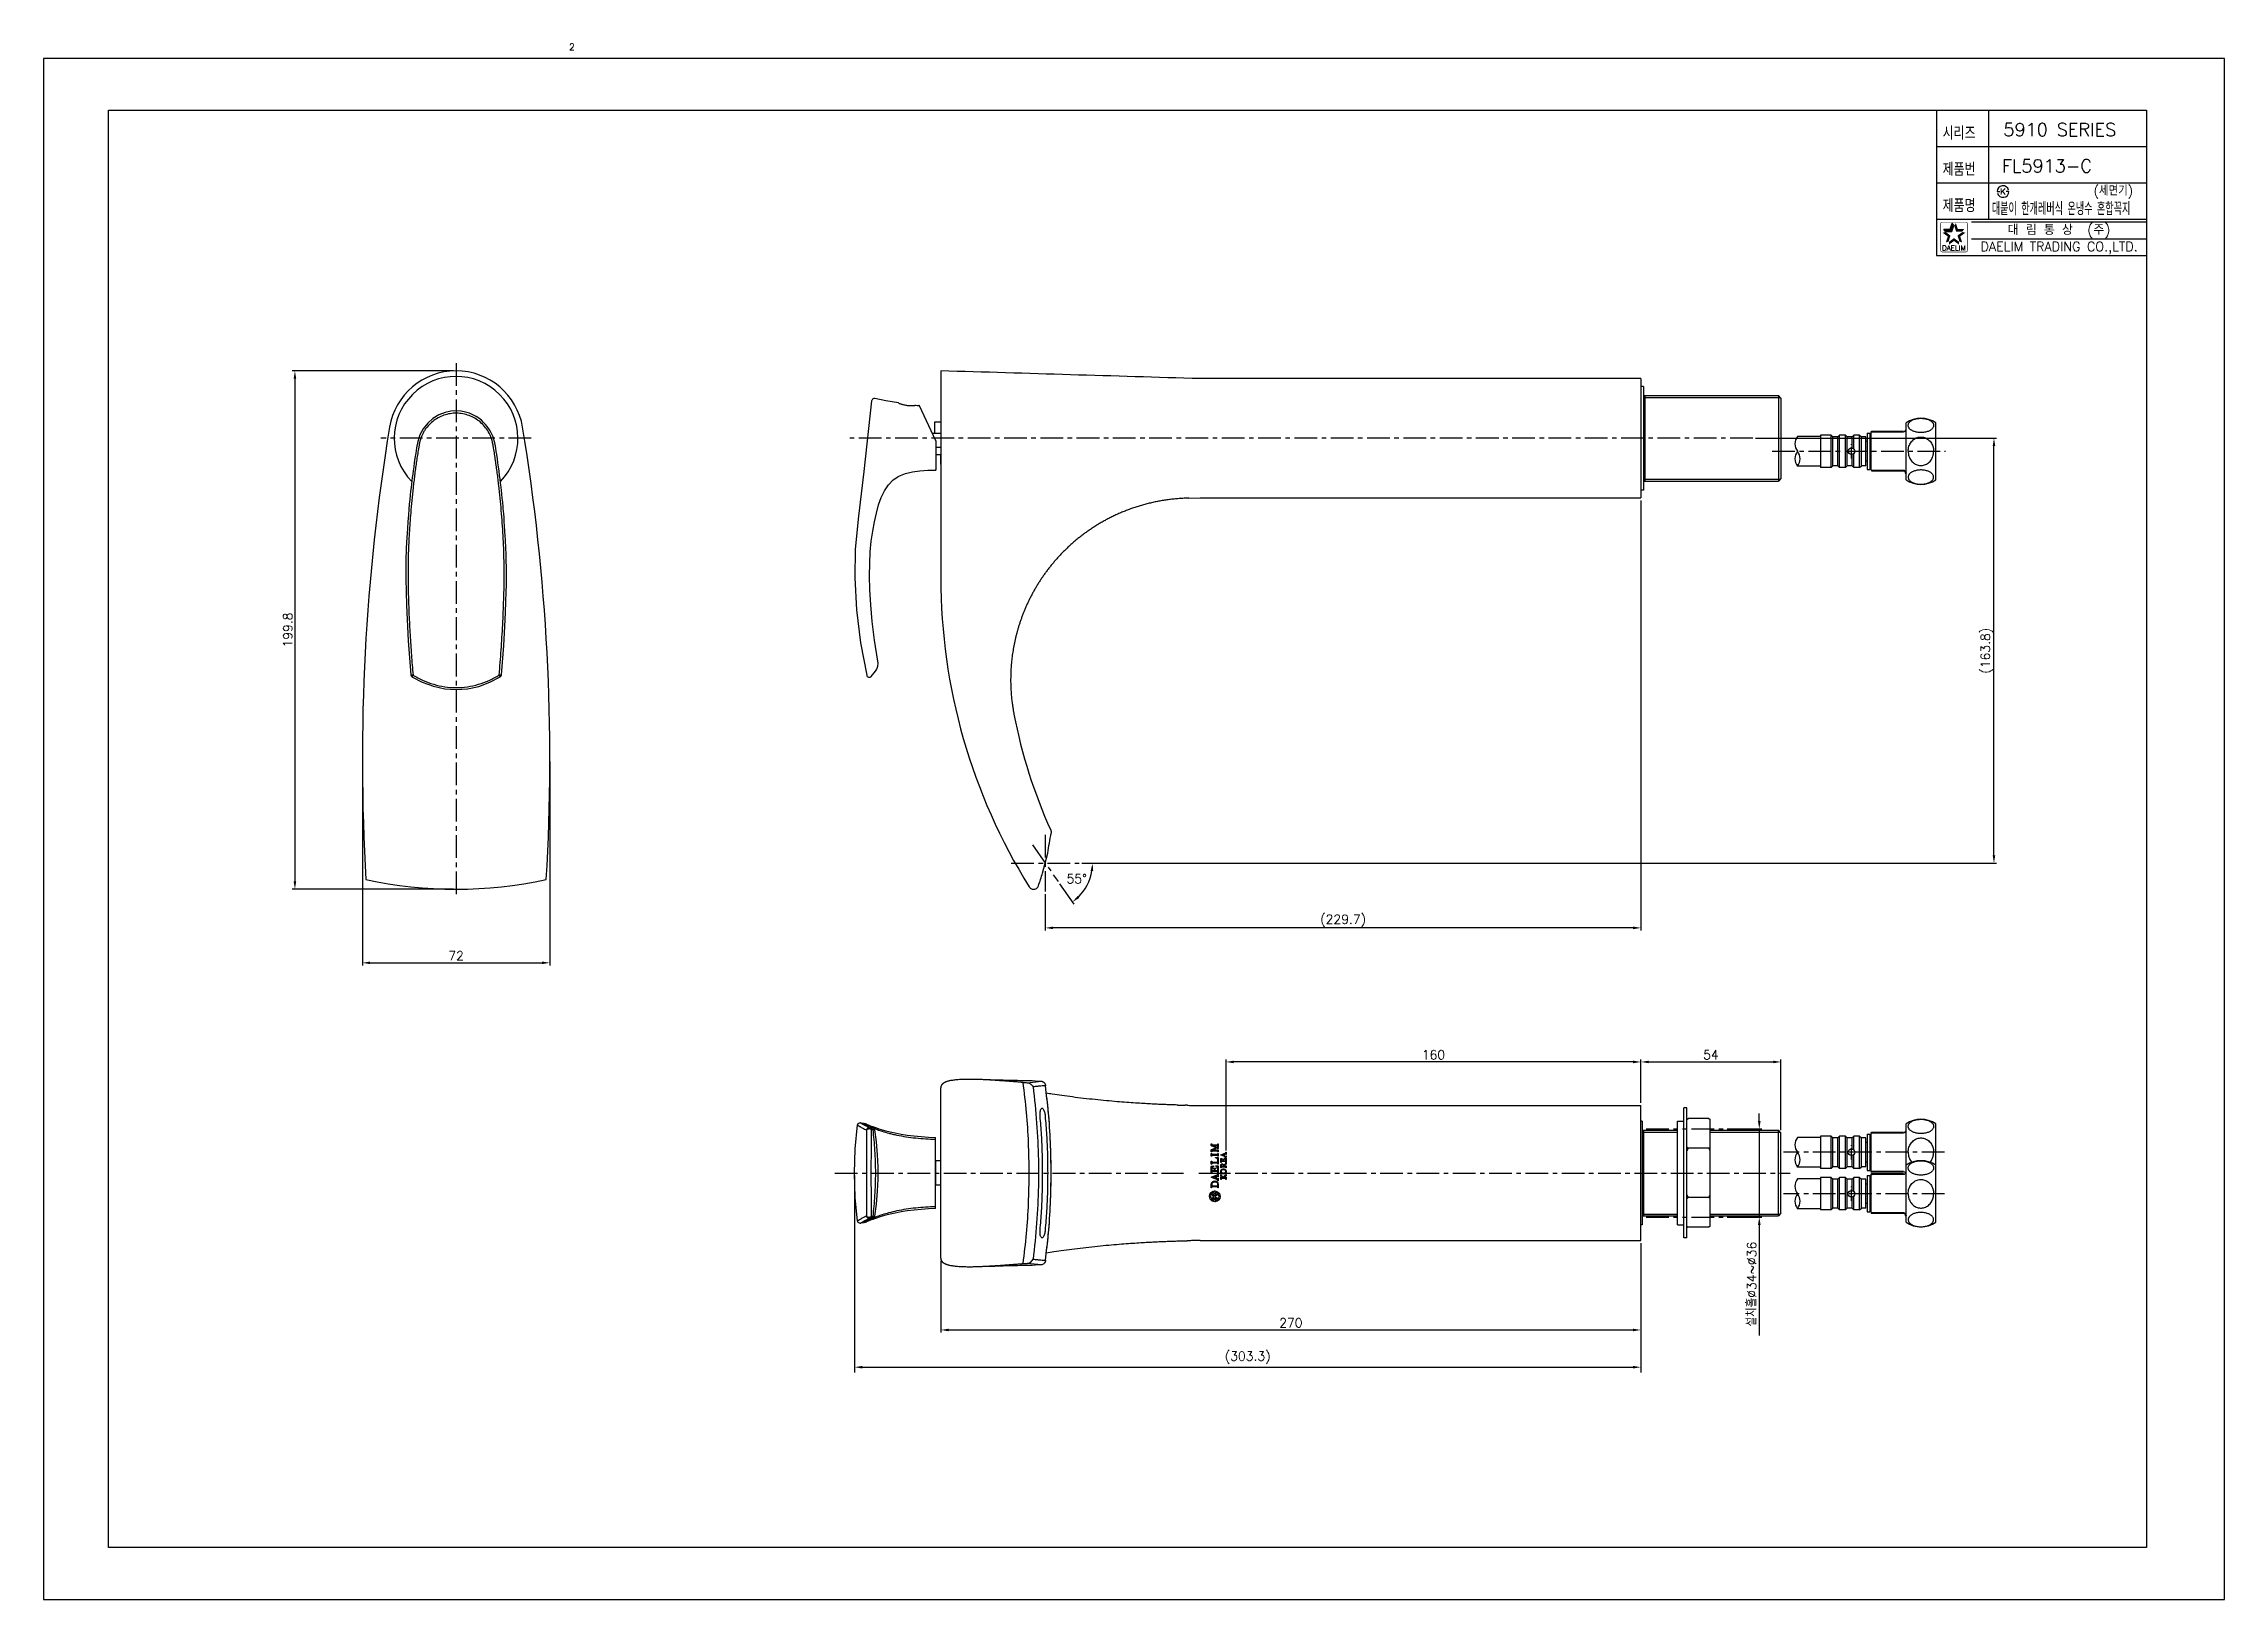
# Model space of a CAD drawing. Extents: x 16268 to 17109, y -53926 to -53326.
import ezdxf
from ezdxf.enums import TextEntityAlignment as Align

# ---------------------------------------------------------------- set-up
doc = ezdxf.new("R2010")
doc.units = 0
doc.header["$LTSCALE"] = 7
doc.header["$MEASUREMENT"] = 0
doc.linetypes.add('CENTER', pattern=[2, 1.25, -0.25, 0.25, -0.25])
doc.linetypes.add('PHANTOM', pattern=[2.5, 1.25, -0.25, 0.25, -0.25, 0.25, -0.25])
doc.layers.get('0').update_dxf_attribs({"color": 2, "linetype": 'CONTINUOUS'})
for name, color, linetype in [('08_ALL_FEATURES', 7, 'CONTINUOUS'), ('CL', 1, 'CENTER'), ('D', 2, 'CONTINUOUS'), ('DIM', 2, 'CONTINUOUS'), ('DWG', 7, 'CONTINUOUS'), ('PL', 3, 'PHANTOM'), ('TXT', 4, 'CONTINUOUS')]:
    doc.layers.add(name, color=color, linetype=linetype)
doc.styles.add('GHS', font='ROMANS', dxfattribs={"bigfont": 'GHS'})
doc.styles.add('HAN', font='TXT.shx', dxfattribs={"bigfont": 'GHS.shx'})
doc.styles.add('ROMANS', font='romans')

msp = doc.modelspace()

# ---------------------------------------------------------------- texts
at = {"color": 7, "style": 'GHS'}
msp.add_text('2', height=2.5, dxfattribs=at).set_placement((16470.85, -53328.43))
for s, p in [('5910 SERIES', (17045.69, -53359.04)), ('FL5913-C', (17040.76, -53373.04))]:
    msp.add_text(s, height=5, dxfattribs=at).set_placement(p, align=Align.MIDDLE)
at = {"style": 'GHS', "width": 0.5}
msp.add_text('대붙이 한개레버식 온냉수 혼합꼭지', height=5, dxfattribs=at).set_placement((17019.48, -53392.06))
at = {"style": 'GHS'}
msp.add_text('(세면기)', height=3.5, dxfattribs=at).set_placement((17058.71, -53384.44))
at = {"color": 7, "linetype": 'Continuous'}
for s, height, style, p in [('대 림 통 상  (주)', 4, 'GHS', (17045.45, -53397.93)), ('DAELIM TRADING CO.,LTD.', 3.6, 'ROMANS', (17045.45, -53404.69))]:
    msp.add_text(s, height=height, dxfattribs=dict(at, style=style)).set_placement(p, align=Align.MIDDLE)
at = {"color": 2, "linetype": 'Continuous', "style": 'ROMANS'}
msp.add_text('DAELIM', height=2, dxfattribs=at).set_placement((17004.91, -53405.69), align=Align.CENTER)
at = {"layer": 'D', "style": 'GHS'}
msp.add_text('55%%D', height=3.5, dxfattribs=at).set_placement((16662.67, -53649.63))
at = {"layer": 'D', "char_height": 3.5, "attachment_point": 5, "rotation": 90, "style": 'GHS'}
for s, insert in [('\\A1;199.8', (16362.35, -53551.97)), ('(163.8)', (17017.58, -53559.96)), ('설치홀%%C34~%%C36', (16926.92, -53804.12))]:
    msp.add_mtext(s, dxfattribs=dict(at, insert=insert))
at = {"layer": 'D', "char_height": 3.5, "attachment_point": 5, "style": 'GHS'}
for s, insert in [('(229.7)', (16769.33, -53664.03)), ('72', (16427.26, -53677.5)), ('160', (16804.18, -53715.71)), ('\\A1;54', (16911.18, -53715.71)), ('\\A1;270', (16749.18, -53819.03)), ('\\A1;(303.3)', (16732.53, -53832.46))]:
    msp.add_mtext(s, dxfattribs=dict(at, insert=insert))
at = {"layer": 'DIM', "style": 'GHS', "width": 0.8}
for s, p in [('시리즈', (17000.53, -53362.89)), ('제품번', (17000.53, -53376.89)), ('제품명', (17000.53, -53390.89))]:
    msp.add_text(s, height=5, dxfattribs=at).set_placement(p)

# ---------------------------------------------------------------- blocks, each defined once
blk = doc.blocks.new('BORDER')
for p, q in [((1, 1), (0, 1)), ((0, 1), (0, 0)), ((1, 0), (1, 1)), ((0, 0), (1, 0))]:
    blk.add_line(p, q)
blk = doc.blocks.new('KS')
at = {"layer": 'D'}
for p, q in [((-2.25, 0), (-1.75, 0)), ((-1.75, 0), (-1.25, 0)), ((1.75, 0), (1.25, 0)), ((2.25, 0), (1.75, 0))]:
    blk.add_line(p, q, dxfattribs=at)
for start, end in [(15, 180), (195, 0)]:
    blk.add_arc((0, 0), 2.25, start, end, dxfattribs=at)
at = {"layer": 'D', "style": 'HAN'}
blk.add_text('K', height=2.39, dxfattribs=at).set_placement((0, 0), align=Align.MIDDLE)

# ---------------------------------------------------------------- linework, layer by layer
at = {"color": 7}
for p, q in [((16998.19, -53351.62), (16998.19, -53407.62)), ((17018.19, -53351.62), (17018.19, -53393.62)), ((16998.19, -53365.62), (17079.19, -53365.62)), ((16998.19, -53379.62), (17079.19, -53379.62)), ((16998.19, -53393.62), (17079.19, -53393.62)), ((16998.19, -53407.62), (17079.19, -53407.62))]:
    msp.add_line(p, q, dxfattribs=at)
at = {"color": 2, "linetype": 'Continuous'}
for p, q in [((17011.69, -53394.62), (17079.19, -53394.62)), ((17011.69, -53401.12), (17079.19, -53401.12))]:
    msp.add_line(p, q, dxfattribs=at)
at = {"color": 2}
for p, q in [((17001, -53397.44), (17003.43, -53397.44)), ((17001.67, -53398.35), (17001, -53397.44)), ((17001.67, -53398.35), (17004.09, -53398.35)), ((17003.43, -53397.44), (17004.18, -53395.13)), ((17004.09, -53398.35), (17004.84, -53396.05)), ((17004.84, -53396.05), (17004.18, -53395.13))]:
    msp.add_line(p, q, dxfattribs=at)
at = {"color": 7, "linetype": 'Continuous'}
for p, q in [((16612.26, -53479.08), (16605.97, -53465.6)), ((16614.18, -53468.07), (16614.18, -53471.87)), ((16614.18, -53471.87), (16611.78, -53471.87)), ((16611.78, -53471.87), (16611.78, -53476.07)), ((16612.26, -53479.08), (16612.26, -53490.03)), ((16612.26, -53479.08), (16612.26, -53490.03)), ((16612.27, -53484.27), (16614.18, -53484.27)), ((16614.18, -53488.07), (16614.18, -53484.27)), ((16910.43, -53751.75), (16902.43, -53751.75)), ((16910.43, -53770.66), (16902.43, -53770.66))]:
    msp.add_line(p, q, dxfattribs=at)
at = {"color": 0}
for p, q in [((16610.86, -53476.07), (16614.18, -53476.07)), ((16614.18, -53481.57), (16612.26, -53481.57))]:
    msp.add_line(p, q, dxfattribs=at)
at = {"color": 2, "linetype": 'Continuous', "const_width": 0.2}
for points in [[(16999.66, -53395.49, -0.414214), (17000.41, -53394.74)], [(17000.41, -53394.74), (17009.41, -53394.74, -0.414214), (17010.16, -53395.49, 0.043396)], [(16999.66, -53405.49), (16999.66, -53395.49, -1)], [(17010.16, -53395.49), (17010.16, -53405.49, -0.414214), (17009.41, -53406.24)], [(17009.41, -53406.24), (17000.66, -53406.24, -0.414214), (16999.66, -53405.49, 0.672398)]]:
    msp.add_lwpolyline(points, format="xyb", dxfattribs=at)
at = {"color": 7, "linetype": 'Continuous'}
for centre, radius, start, end in [((16605.7, -53465.72), 0.3, 25, 85.04356), ((16605.7, -53465.72), 0.3, 25, 85.04356), ((16992.16, -53480.57), 10.25, 55.87671, 124.12329), ((16611.96, -53490.03), 0.3, 270.2013, 359.99999), ((16611.96, -53490.03), 0.3, 270.2013, 359.99999), ((16992.16, -53485.57), 10.25, 235.87671, 304.12329), ((16992.16, -53750.78), 10.25, 55.87671, 124.12329), ((16992.16, -53766.78), 10.25, 55.87671, 124.12329), ((16992.16, -53771.78), 10.25, 235.87671, 304.12329)]:
    msp.add_arc(centre, radius, start, end, dxfattribs=at)
for centre, start, end in [((16948.25, -53480.19), 142.13683, 217.86317), ((16948.25, -53485.94), 142.13683, 217.86317), ((16940.85, -53485.94), 322.13683, 37.86317), ((16948.25, -53750.4), 142.13683, 217.86317), ((16948.25, -53756.15), 142.13683, 217.86317), ((16940.85, -53756.15), 322.13683, 37.86317), ((16948.25, -53766.4), 142.13683, 217.86317), ((16948.25, -53772.15), 142.13683, 217.86317), ((16940.85, -53772.15), 322.13683, 37.86317)]:
    msp.add_arc(centre, 4.68, start, end)
for points in [[(16597.84, -53464.39), (16598.08, -53464.54), (16598.29, -53464.62), (16598.6, -53464.73), (16598.98, -53464.86), (16599.45, -53465), (16600.01, -53465.14), (16600.64, -53465.27), (16601.26, -53465.37)], [(16601.26, -53465.37), (16601.89, -53465.43), (16602.5, -53465.46), (16603.06, -53465.45), (16603.56, -53465.42), (16603.96, -53465.39), (16604.26, -53465.35), (16604.45, -53465.32), (16604.51, -53465.31)], [(16604.51, -53465.31), (16605.73, -53465.42)], [(16604.51, -53465.31), (16605.73, -53465.42)], [(16987.42, -53473.82), (16987.27, -53473.34), (16987.28, -53472.85), (16987.43, -53472.37), (16987.72, -53471.93), (16988.15, -53471.52), (16988.67, -53471.16), (16989.29, -53470.87), (16989.99, -53470.63), (16990.74, -53470.47), (16991.53, -53470.38), (16992.34, -53470.36), (16993.15, -53470.41), (16993.94, -53470.54), (16994.67, -53470.74), (16995.34, -53471), (16995.92, -53471.33), (16996.39, -53471.71), (16996.75, -53472.13), (16996.92, -53472.44)], [(16997.07, -53473.08), (16997.03, -53473.46), (16996.9, -53473.83), (16996.67, -53474.19), (16996.36, -53474.54), (16995.95, -53474.86), (16995.47, -53475.15), (16994.91, -53475.39), (16994.27, -53475.59), (16993.55, -53475.75), (16992.74, -53475.84), (16991.92, -53475.86), (16991.1, -53475.8), (16990.35, -53475.67), (16989.7, -53475.49), (16989.17, -53475.29), (16988.73, -53475.08), (16988.36, -53474.85), (16988.04, -53474.61), (16987.78, -53474.36), (16987.58, -53474.09), (16987.42, -53473.82)], [(16996.92, -53472.44), (16996.98, -53472.59), (16997.07, -53473.08)], [(16996.93, -53481.76), (16996.99, -53482.08), (16997.07, -53483.05)], [(16996.93, -53484.37), (16996.99, -53484.05), (16997.07, -53483.08)], [(16987.42, -53492.31), (16987.27, -53492.79), (16987.28, -53493.28), (16987.43, -53493.76), (16987.72, -53494.21), (16988.15, -53494.61), (16988.67, -53494.97), (16989.29, -53495.26), (16989.99, -53495.5), (16990.74, -53495.66), (16991.53, -53495.76), (16992.34, -53495.78), (16993.15, -53495.72), (16993.94, -53495.59), (16994.67, -53495.39), (16995.34, -53495.13), (16995.92, -53494.8), (16996.39, -53494.42), (16996.75, -53494), (16996.92, -53493.7)], [(16997.07, -53493.05), (16997.03, -53492.68), (16996.9, -53492.3), (16996.67, -53491.94), (16996.36, -53491.59), (16995.95, -53491.27), (16995.47, -53490.99), (16994.91, -53490.74), (16994.27, -53490.54), (16993.55, -53490.38), (16992.74, -53490.29), (16991.92, -53490.28), (16991.1, -53490.34), (16990.35, -53490.46), (16989.7, -53490.64), (16989.17, -53490.84), (16988.73, -53491.05), (16988.36, -53491.28), (16988.04, -53491.52), (16987.78, -53491.78), (16987.58, -53492.04), (16987.42, -53492.31)], [(16996.92, -53493.7), (16996.98, -53493.54), (16997.07, -53493.05)], [(16987.42, -53744.03), (16987.27, -53743.55), (16987.28, -53743.06), (16987.43, -53742.58), (16987.72, -53742.13), (16988.15, -53741.73), (16988.67, -53741.37), (16989.29, -53741.08), (16989.99, -53740.84), (16990.74, -53740.68), (16991.53, -53740.59), (16992.34, -53740.56), (16993.15, -53740.62), (16993.94, -53740.75), (16994.67, -53740.95), (16995.34, -53741.21), (16995.92, -53741.54), (16996.39, -53741.92), (16996.75, -53742.34), (16996.92, -53742.65)], [(16997.07, -53743.29), (16997.03, -53743.67), (16996.9, -53744.04), (16996.67, -53744.4), (16996.36, -53744.75), (16995.95, -53745.07), (16995.47, -53745.35), (16994.91, -53745.6), (16994.27, -53745.8), (16993.55, -53745.96), (16992.74, -53746.05), (16991.92, -53746.07), (16991.1, -53746), (16990.35, -53745.88), (16989.7, -53745.7), (16989.17, -53745.5), (16988.73, -53745.29), (16988.36, -53745.06), (16988.04, -53744.82), (16987.78, -53744.57), (16987.58, -53744.3), (16987.42, -53744.03)], [(16996.92, -53742.65), (16996.98, -53742.8), (16997.07, -53743.29)], [(16902.43, -53751.75), (16902.25, -53751.57), (16902.09, -53751.4), (16901.93, -53751.23)], [(16901.93, -53752.79), (16902.09, -53752.45), (16902.25, -53752.1), (16902.43, -53751.75)], [(16910.43, -53751.75), (16910.6, -53751.57), (16910.77, -53751.4), (16910.93, -53751.23)], [(16910.93, -53752.79), (16910.77, -53752.45), (16910.6, -53752.1), (16910.43, -53751.75)], [(16987.42, -53760.03), (16987.27, -53759.55), (16987.28, -53759.06), (16987.43, -53758.58), (16987.72, -53758.13), (16988.15, -53757.73), (16988.67, -53757.37), (16989.29, -53757.08), (16989.99, -53756.84), (16990.74, -53756.68), (16991.53, -53756.59), (16992.34, -53756.56), (16993.15, -53756.62), (16993.94, -53756.75), (16994.67, -53756.95), (16995.34, -53757.21), (16995.92, -53757.54), (16996.39, -53757.92), (16996.75, -53758.34), (16996.92, -53758.65)], [(16996.93, -53751.97), (16996.99, -53752.29), (16997.07, -53753.26)], [(16996.93, -53754.55), (16996.99, -53754.24), (16997.07, -53753.26)], [(16997.07, -53759.29), (16997.03, -53759.67), (16996.9, -53760.04), (16996.67, -53760.4), (16996.36, -53760.75), (16995.95, -53761.07), (16995.47, -53761.35), (16994.91, -53761.6), (16994.27, -53761.8), (16993.55, -53761.96), (16992.74, -53762.05), (16991.92, -53762.07), (16991.1, -53762), (16990.35, -53761.88), (16989.7, -53761.7), (16989.17, -53761.5), (16988.73, -53761.29), (16988.36, -53761.06), (16988.04, -53760.82), (16987.78, -53760.57), (16987.58, -53760.3), (16987.42, -53760.03)], [(16996.92, -53758.65), (16996.98, -53758.8), (16997.07, -53759.29)], [(16902.43, -53770.66), (16902.25, -53770.31), (16902.09, -53769.96), (16901.93, -53769.62)], [(16901.93, -53771.18), (16902.09, -53771), (16902.25, -53770.83), (16902.43, -53770.66)], [(16910.43, -53770.66), (16910.6, -53770.31), (16910.77, -53769.96), (16910.93, -53769.62)], [(16910.93, -53771.18), (16910.77, -53771), (16910.6, -53770.83), (16910.43, -53770.66)], [(16996.93, -53767.97), (16996.99, -53768.29), (16997.07, -53769.26)], [(16996.93, -53770.58), (16996.99, -53770.26), (16997.07, -53769.29)], [(16987.42, -53778.52), (16987.27, -53779), (16987.28, -53779.49), (16987.43, -53779.97), (16987.72, -53780.42), (16988.15, -53780.82), (16988.67, -53781.18), (16989.29, -53781.47), (16989.99, -53781.71), (16990.74, -53781.87), (16991.53, -53781.96), (16992.34, -53781.99), (16993.15, -53781.93), (16993.94, -53781.8), (16994.67, -53781.6), (16995.34, -53781.34), (16995.92, -53781.01), (16996.39, -53780.63), (16996.75, -53780.21), (16996.92, -53779.9)], [(16997.07, -53779.26), (16997.03, -53778.88), (16996.9, -53778.51), (16996.67, -53778.15), (16996.36, -53777.8), (16995.95, -53777.48), (16995.47, -53777.2), (16994.91, -53776.95), (16994.27, -53776.75), (16993.55, -53776.59), (16992.74, -53776.5), (16991.92, -53776.48), (16991.1, -53776.55), (16990.35, -53776.67), (16989.7, -53776.85), (16989.17, -53777.05), (16988.73, -53777.26), (16988.36, -53777.49), (16988.04, -53777.73), (16987.78, -53777.98), (16987.58, -53778.25), (16987.42, -53778.52)], [(16996.92, -53779.9), (16996.98, -53779.75), (16997.07, -53779.26)]]:
    msp.add_spline(points, degree=3, dxfattribs=at)
for points, knots in [([(16987.25, -53483.07), (16987.25, -53482.89), (16987.28, -53482.4), (16987.4, -53481.59), (16987.7, -53480.69), (16988.12, -53479.88), (16988.66, -53479.16), (16989.28, -53478.57), (16989.98, -53478.1), (16990.75, -53477.77), (16991.54, -53477.58), (16992.36, -53477.54), (16993.18, -53477.65), (16993.97, -53477.92), (16994.71, -53478.32), (16995.38, -53478.86), (16995.96, -53479.53), (16996.43, -53480.29), (16996.75, -53481.05), (16996.88, -53481.56), (16996.93, -53481.76)], [2.866323, 2.866323, 2.866323, 2.866323, 3.900598, 5.837743, 7.725589, 9.561974, 11.329327, 13.048955, 14.730361, 16.370643, 18.001193, 19.615777, 21.252093, 22.917828, 24.592492, 26.2993, 28.053543, 29.846224, 31.70138, 32.965413, 32.965413, 32.965413, 32.965413]), ([(16987.25, -53483.07), (16987.25, -53483.24), (16987.28, -53483.74), (16987.4, -53484.54), (16987.7, -53485.44), (16988.12, -53486.25), (16988.66, -53486.97), (16989.28, -53487.57), (16989.98, -53488.04), (16990.75, -53488.37), (16991.54, -53488.55), (16992.36, -53488.59), (16993.18, -53488.48), (16993.97, -53488.22), (16994.71, -53487.81), (16995.38, -53487.27), (16995.96, -53486.61), (16996.43, -53485.84), (16996.75, -53485.08), (16996.88, -53484.57), (16996.93, -53484.37)], [2.866323, 2.866323, 2.866323, 2.866323, 3.900598, 5.837743, 7.725589, 9.561974, 11.329327, 13.048955, 14.730361, 16.370643, 18.001193, 19.615777, 21.252093, 22.917828, 24.592492, 26.2993, 28.053543, 29.846224, 31.70138, 32.965413, 32.965413, 32.965413, 32.965413]), ([(16987.25, -53753.28), (16987.25, -53753.1), (16987.28, -53752.61), (16987.4, -53751.8), (16987.7, -53750.9), (16988.12, -53750.09), (16988.66, -53749.37), (16989.28, -53748.77), (16989.98, -53748.31), (16990.75, -53747.97), (16991.54, -53747.79), (16992.36, -53747.75), (16993.18, -53747.86), (16993.97, -53748.12), (16994.71, -53748.53), (16995.38, -53749.07), (16995.96, -53749.73), (16996.43, -53750.5), (16996.75, -53751.26), (16996.88, -53751.77), (16996.93, -53751.97)], [2.866323, 2.866323, 2.866323, 2.866323, 3.900598, 5.837743, 7.725589, 9.561974, 11.329327, 13.048955, 14.730361, 16.370643, 18.001193, 19.615777, 21.252093, 22.917828, 24.592492, 26.2993, 28.053543, 29.846224, 31.70138, 32.965413, 32.965413, 32.965413, 32.965413]), ([(16987.25, -53753.25), (16987.25, -53753.42), (16987.28, -53753.92), (16987.4, -53754.72), (16987.7, -53755.62), (16988.12, -53756.44), (16988.48, -53756.92), (16988.67, -53757.14)], [2.866323, 2.866323, 2.866323, 2.866323, 3.900598, 5.837743, 7.725589, 9.561974, 11.309449, 11.309449, 11.309449, 11.309449]), ([(16995.65, -53757.14), (16995.75, -53757.02), (16996.03, -53756.67), (16996.43, -53756.02), (16996.75, -53755.26), (16996.88, -53754.76), (16996.93, -53754.55)], [27.143915, 27.143915, 27.143915, 27.143915, 28.053543, 29.846224, 31.70138, 32.965413, 32.965413, 32.965413, 32.965413]), ([(16987.25, -53769.28), (16987.25, -53769.1), (16987.28, -53768.61), (16987.4, -53767.8), (16987.7, -53766.9), (16988.12, -53766.09), (16988.66, -53765.37), (16989.28, -53764.77), (16989.98, -53764.31), (16990.75, -53763.97), (16991.54, -53763.79), (16992.36, -53763.75), (16993.18, -53763.86), (16993.97, -53764.12), (16994.71, -53764.53), (16995.38, -53765.07), (16995.96, -53765.73), (16996.43, -53766.5), (16996.75, -53767.26), (16996.88, -53767.77), (16996.93, -53767.97)], [2.866323, 2.866323, 2.866323, 2.866323, 3.900598, 5.837743, 7.725589, 9.561974, 11.329327, 13.048955, 14.730361, 16.370643, 18.001193, 19.615777, 21.252093, 22.917828, 24.592492, 26.2993, 28.053543, 29.846224, 31.70138, 32.965413, 32.965413, 32.965413, 32.965413]), ([(16987.25, -53769.28), (16987.25, -53769.45), (16987.28, -53769.94), (16987.4, -53770.75), (16987.7, -53771.65), (16988.12, -53772.46), (16988.66, -53773.18), (16989.28, -53773.78), (16989.98, -53774.24), (16990.75, -53774.58), (16991.54, -53774.76), (16992.36, -53774.8), (16993.18, -53774.69), (16993.97, -53774.43), (16994.71, -53774.02), (16995.38, -53773.48), (16995.96, -53772.82), (16996.43, -53772.05), (16996.75, -53771.29), (16996.88, -53770.78), (16996.93, -53770.58)], [2.866323, 2.866323, 2.866323, 2.866323, 3.900598, 5.837743, 7.725589, 9.561974, 11.329327, 13.048955, 14.730361, 16.370643, 18.001193, 19.615777, 21.252093, 22.917828, 24.592492, 26.2993, 28.053543, 29.846224, 31.70138, 32.965413, 32.965413, 32.965413, 32.965413])]:
    msp.add_open_spline(points, degree=3, knots=knots, dxfattribs=at)
at = {"color": 2}
for points in [[(17002.51, -53400.27), (17003.58, -53399.92), (17000.54, -53398.85), (17001.62, -53398.5)], [(17001, -53397.44), (17001.67, -53398.35), (17003.43, -53397.44), (17004.09, -53398.35)], [(17001.76, -53402.58), (17002.83, -53402.23), (17002.51, -53400.27), (17003.58, -53399.92)], [(17004.91, -53402.02), (17004.91, -53400.89), (17002.95, -53403.45), (17002.95, -53402.31)], [(17003.43, -53397.44), (17004.09, -53398.35), (17004.18, -53395.13), (17004.84, -53396.05)], [(17006.88, -53403.45), (17006.88, -53402.31), (17004.91, -53402.02), (17004.91, -53400.89)], [(17005.65, -53395.13), (17004.99, -53396.05), (17006.4, -53397.44), (17005.74, -53398.35)], [(17006.4, -53397.44), (17005.74, -53398.35), (17008.83, -53397.44), (17008.16, -53398.35)], [(17009.28, -53398.85), (17008.21, -53398.5), (17007.32, -53400.27), (17006.25, -53399.92)], [(17007.32, -53400.27), (17006.25, -53399.92), (17008.07, -53402.58), (17007, -53402.23)]]:
    msp.add_solid(points, dxfattribs=at)
at = {"layer": '08_ALL_FEATURES', "color": 7, "linetype": 'Continuous'}
for p, q in [((16612.26, -53479.08), (16612.26, -53490.33)), ((16442.52, -53481.88), (16442.28, -53480.51)), ((16442.73, -53483.16), (16442.52, -53481.88)), ((16442.92, -53484.36), (16442.73, -53483.16)), ((16443.17, -53486.03), (16442.92, -53484.36)), ((16443.4, -53487.58), (16443.17, -53486.03)), ((16443.61, -53489.02), (16443.4, -53487.58)), ((16443.85, -53490.78), (16443.61, -53489.02)), ((16444.06, -53492.35), (16443.85, -53490.78)), ((16444.24, -53493.72), (16444.06, -53492.35)), ((16444.43, -53495.3), (16444.24, -53493.72)), ((16444.61, -53496.87), (16444.43, -53495.3)), ((16444.76, -53498.18), (16444.61, -53496.87)), ((16444.91, -53499.58), (16444.76, -53498.18)), ((16445.06, -53501.09), (16444.91, -53499.58)), ((16445.23, -53502.72), (16445.06, -53501.09)), ((16445.62, -53507.14), (16445.45, -53505.12)), ((16445.74, -53508.6), (16445.62, -53507.14)), ((16445.86, -53510.18), (16445.74, -53508.6)), ((16445.98, -53511.9), (16445.86, -53510.18)), ((16446.1, -53513.79), (16445.98, -53511.9)), ((16409.77, -53569.23), (16409.77, -53569.23)), ((16410.25, -53570), (16410.25, -53570)), ((16444.26, -53570), (16444.26, -53570)), ((16444.74, -53569.23), (16444.74, -53569.23)), ((16583.44, -53741.9), (16584.46, -53742.09)), ((16584.88, -53742.28), (16584.92, -53742.31)), ((16584.92, -53742.31), (16584.98, -53742.34)), ((16584.98, -53742.34), (16585.14, -53742.42)), ((16585.14, -53742.42), (16585.39, -53742.55)), ((16585.39, -53742.55), (16585.72, -53742.72)), ((16585.72, -53742.72), (16585.95, -53742.83)), ((16586.22, -53742.97), (16586.42, -53743.06)), ((16586.42, -53743.06), (16586.63, -53743.17)), ((16586.63, -53743.17), (16586.87, -53743.28)), ((16586.87, -53743.28), (16587.13, -53743.4)), ((16587.13, -53743.4), (16587.41, -53743.53)), ((16587.39, -53743.18), (16587.93, -53743.39)), ((16587.41, -53743.53), (16587.71, -53743.67)), ((16587.71, -53743.67), (16588, -53743.79)), ((16587.74, -53743.72), (16588, -53743.79)), ((16612.18, -53775), (16612.18, -53747.55)), ((16582.1, -53779.79), (16582.1, -53779.79)), ((16584.45, -53780.46), (16583.44, -53780.65)), ((16585.03, -53780.19), (16584.93, -53780.24)), ((16585.55, -53779.92), (16585.25, -53780.07)), ((16585.84, -53779.77), (16585.55, -53779.92)), ((16586.1, -53779.64), (16585.84, -53779.77)), ((16586.29, -53779.55), (16586.1, -53779.64)), ((16587.39, -53779.37), (16586.16, -53779.86)), ((16586.5, -53779.45), (16586.29, -53779.55)), ((16586.73, -53779.34), (16586.5, -53779.45)), ((16586.98, -53779.22), (16586.73, -53779.34)), ((16587.25, -53779.1), (16586.98, -53779.22)), ((16587.54, -53778.96), (16587.25, -53779.1)), ((16587.86, -53778.82), (16587.54, -53778.96)), ((16588, -53778.76), (16587.74, -53778.83)), ((16588, -53778.76), (16587.86, -53778.82))]:
    msp.add_line(p, q, dxfattribs=at)
for points in [[(16442.28, -53480.51), (16442.15, -53479.81), (16441.98, -53479.06), (16441.77, -53478.32), (16441.51, -53477.55), (16441.19, -53476.77), (16440.82, -53475.97), (16440.39, -53475.17), (16439.88, -53474.35), (16439.3, -53473.53), (16438.64, -53472.72), (16437.88, -53471.91), (16437.03, -53471.12), (16436.06, -53470.36), (16434.97, -53469.64), (16433.75, -53468.98), (16432.38, -53468.4), (16430.85, -53467.93), (16429.15, -53467.61), (16427.28, -53467.49), (16425.23, -53467.63), (16423.01, -53468.11), (16420.65, -53469.03), (16418.33, -53470.44), (16416.3, -53472.24), (16414.61, -53474.37), (16413.32, -53476.78), (16412.47, -53479.31), (16412.03, -53481.68), (16411.68, -53483.8), (16411.39, -53485.72), (16411.13, -53487.46), (16410.9, -53489.07), (16410.69, -53490.56), (16410.51, -53491.94), (16410.34, -53493.23), (16410.18, -53494.47), (16410.03, -53495.7), (16409.88, -53497.01), (16409.72, -53498.44), (16409.56, -53499.97), (16409.39, -53501.63), (16409.22, -53503.45), (16409.04, -53505.44), (16408.85, -53507.66)], [(16587.5, -53463.64), (16584.49, -53490.88), (16582.5, -53508.14), (16581.2, -53520.75), (16580.98, -53531.87), (16581.7, -53544.17), (16583.27, -53556.95), (16585.63, -53569.42)], [(16588.72, -53462.77), (16588.64, -53462.75), (16588.39, -53462.75), (16588.12, -53462.82), (16587.87, -53462.96), (16587.67, -53463.18), (16587.55, -53463.44), (16587.5, -53463.64)], [(16597.84, -53464.39), (16592.95, -53463.65), (16588.72, -53462.77)], [(16589.91, -53563.91), (16588.58, -53555.91), (16587.71, -53548.68), (16587.18, -53542.23), (16586.87, -53536.42), (16586.74, -53531.13), (16586.78, -53526.27), (16586.99, -53521.8), (16587.37, -53517.66), (16587.91, -53513.82), (16588.58, -53510.24), (16589.34, -53506.9), (16590.2, -53503.77), (16591.22, -53500.89), (16592.47, -53498.29), (16594.01, -53496.02), (16595.86, -53494.11), (16598.05, -53492.63), (16600.52, -53491.62), (16603.21, -53490.98), (16606.08, -53490.59), (16609.15, -53490.38), (16612.26, -53490.33)], [(16445.45, -53505.12), (16445.39, -53504.49), (16445.23, -53502.72)], [(16408.85, -53507.66), (16408.65, -53510.15), (16408.46, -53513), (16408.25, -53516.33), (16408.06, -53520.33), (16407.9, -53525.36), (16407.85, -53532.1), (16408.08, -53542.32), (16408.77, -53556.07), (16409.77, -53569.23)], [(16444.74, -53569.23), (16445.61, -53557.99), (16446.06, -53550.61), (16446.32, -53545.21), (16446.48, -53540.95), (16446.58, -53537.43), (16446.64, -53534.44), (16446.66, -53531.83), (16446.66, -53529.52), (16446.64, -53527.45), (16446.61, -53525.57), (16446.57, -53523.86), (16446.53, -53522.28), (16446.47, -53520.82), (16446.42, -53519.46), (16446.35, -53518.19), (16446.29, -53516.99), (16446.23, -53515.87), (16446.1, -53513.79)], [(16410.25, -53570), (16414.23, -53572.1), (16418.5, -53573.67), (16422.86, -53574.63), (16427.26, -53574.94), (16431.65, -53574.63), (16436.01, -53573.68), (16440.27, -53572.1), (16444.26, -53570)], [(16585.63, -53569.42), (16585.67, -53569.57), (16585.83, -53569.83), (16586.06, -53570.04), (16586.36, -53570.17), (16586.68, -53570.2), (16586.98, -53570.13), (16587.24, -53569.97), (16587.35, -53569.87)], [(16587.35, -53569.87), (16587.88, -53569.25), (16588.52, -53568.46), (16589.03, -53567.8)], [(16589.03, -53567.8), (16589.5, -53567.01), (16589.87, -53565.96), (16589.99, -53564.85), (16589.91, -53563.91)], [(16582.1, -53779.79), (16581.19, -53770.65), (16580.87, -53761.27), (16581.19, -53751.89), (16582.1, -53742.76)], [(16582.1, -53742.76), (16582.17, -53742.52), (16582.35, -53742.22), (16582.57, -53742.03), (16582.81, -53741.92), (16583.02, -53741.88), (16583.16, -53741.87), (16583.27, -53741.87), (16583.36, -53741.88), (16583.44, -53741.9)], [(16584.46, -53742.09), (16584.49, -53742.09), (16584.59, -53742.12), (16584.67, -53742.14), (16584.75, -53742.17), (16584.86, -53742.21), (16584.99, -53742.25)], [(16584.82, -53742.25), (16584.82, -53742.25), (16584.82, -53742.25), (16584.83, -53742.25), (16584.84, -53742.26), (16584.86, -53742.27), (16584.88, -53742.28)], [(16584.99, -53742.25), (16585.14, -53742.31), (16585.34, -53742.38), (16585.57, -53742.47), (16585.84, -53742.57), (16586.16, -53742.69), (16587.39, -53743.18)], [(16585.95, -53742.83), (16586.13, -53742.92), (16586.22, -53742.97)], [(16587.93, -53743.39), (16588.59, -53743.63), (16589.37, -53743.91), (16590.34, -53744.23), (16591.54, -53744.6), (16592.97, -53745), (16594.65, -53745.42), (16596.62, -53745.85), (16598.84, -53746.26), (16601.26, -53746.63), (16603.84, -53746.96), (16606.56, -53747.22), (16609.4, -53747.42), (16612.18, -53747.55)], [(16588, -53743.79), (16588.05, -53743.82), (16588.19, -53743.89), (16588.36, -53744.02), (16588.52, -53744.23), (16588.64, -53744.49), (16588.67, -53744.62)], [(16588.67, -53744.62), (16589.27, -53749.3), (16589.69, -53754.22), (16589.89, -53758.94), (16589.89, -53763.59), (16589.69, -53768.31), (16589.27, -53773.23), (16588.67, -53777.93)], [(16583.44, -53780.65), (16583.36, -53780.67), (16583.27, -53780.68), (16583.16, -53780.68), (16583.02, -53780.67), (16582.81, -53780.63), (16582.57, -53780.52), (16582.35, -53780.33), (16582.17, -53780.03), (16582.1, -53779.79)], [(16584.99, -53780.3), (16584.86, -53780.34), (16584.75, -53780.38), (16584.67, -53780.41), (16584.59, -53780.43), (16584.49, -53780.46), (16584.46, -53780.46)], [(16584.93, -53780.24), (16584.88, -53780.27), (16584.86, -53780.28), (16584.85, -53780.29), (16584.83, -53780.3), (16584.82, -53780.3), (16584.82, -53780.3), (16584.82, -53780.3)], [(16586.16, -53779.86), (16585.84, -53779.98), (16585.57, -53780.08), (16585.34, -53780.17), (16585.14, -53780.24), (16584.99, -53780.3)], [(16585.25, -53780.07), (16585.07, -53780.17), (16585.03, -53780.19)], [(16588.59, -53778.92), (16587.94, -53779.16), (16587.39, -53779.37)], [(16588.67, -53777.93), (16588.63, -53778.12), (16588.46, -53778.41), (16588.26, -53778.61), (16588.08, -53778.72), (16588, -53778.76)], [(16612.18, -53775), (16609.41, -53775.13), (16606.57, -53775.33), (16603.86, -53775.59), (16601.27, -53775.91), (16598.85, -53776.29), (16596.63, -53776.7), (16594.66, -53777.13), (16592.97, -53777.55), (16591.54, -53777.95), (16590.35, -53778.32), (16589.38, -53778.64), (16588.59, -53778.92)]]:
    msp.add_lwpolyline(points, dxfattribs=at)
for centre, radius, start, end in [((16410.77, -53569.14), 1, 185.85878, 238.84014), ((16443.74, -53569.14), 1, 301.02537, 354.14013), ((16589.1, -53700.12), 43.75, 266.77541, 267.58176), ((22548.78, -53761.28), 5961.52, 179.838471, 180.161533), ((16590.04, -53694.63), 49.91, 266.83674, 267.57673), ((16589.16, -53823.69), 45.01, 92.428, 93.21176), ((16589.99, -53827.07), 49.06, 92.40921, 93.16196)]:
    msp.add_arc(centre, radius, start, end, dxfattribs=at)
for points, knots in [([(16443.85, -53569.33), (16444.14, -53566.11), (16444.65, -53559.64), (16445.16, -53551.54), (16445.47, -53545.03), (16445.65, -53540.12), (16445.77, -53535.2), (16445.8, -53531.1), (16445.79, -53527.81), (16445.75, -53524.54), (16445.63, -53520.46), (16445.39, -53515.59), (16445.08, -53510.75), (16444.71, -53505.91), (16444.27, -53501.08), (16443.84, -53497.06), (16443.45, -53493.85), (16443.14, -53491.44), (16442.81, -53489.03), (16442.52, -53487.03), (16442.28, -53485.43), (16442.1, -53484.23), (16441.91, -53483.03), (16441.74, -53482.03), (16441.6, -53481.23), (16441.52, -53480.73), (16441.45, -53480.33), (16441.39, -53480.03), (16441.33, -53479.73), (16441.24, -53479.34), (16441.11, -53478.85), (16440.93, -53478.27), (16440.72, -53477.69), (16440.26, -53476.56), (16439.39, -53474.93), (16437.88, -53472.99), (16436.06, -53471.32), (16433.98, -53469.98), (16431.7, -53469.02), (16429.27, -53468.46), (16426.79, -53468.32), (16424.32, -53468.62), (16421.94, -53469.33), (16419.72, -53470.44), (16417.73, -53471.91), (16416.31, -53473.39), (16415.33, -53474.71), (16414.69, -53475.75), (16414.13, -53476.84), (16413.75, -53477.78), (16413.49, -53478.55), (16413.32, -53479.14), (16413.17, -53479.73), (16413.06, -53480.33), (16412.96, -53480.93), (16412.82, -53481.73), (16412.65, -53482.73), (16412.46, -53483.93), (16412.27, -53485.13), (16412.09, -53486.33), (16411.86, -53487.93), (16411.57, -53489.93), (16411.3, -53491.94), (16411.1, -53493.54), (16410.9, -53495.15), (16410.57, -53497.97), (16410.15, -53501.99), (16409.87, -53505.21), (16409.74, -53506.82)], [0, 0, 0, 0, 0.062091, 0.124562, 0.1559, 0.187292, 0.218801, 0.25034, 0.266085, 0.281849, 0.313265, 0.344413, 0.375426, 0.406445, 0.437476, 0.468525, 0.484061, 0.499625, 0.515158, 0.530698, 0.538471, 0.546246, 0.554024, 0.561803, 0.565694, 0.569585, 0.571531, 0.573477, 0.575423, 0.577371, 0.58127, 0.585172, 0.589077, 0.592985, 0.608627, 0.624309, 0.640029, 0.655792, 0.671593, 0.687425, 0.703271, 0.719114, 0.734935, 0.750722, 0.766469, 0.782176, 0.790022, 0.797858, 0.805683, 0.813498, 0.817401, 0.821302, 0.825198, 0.829091, 0.832983, 0.836874, 0.844654, 0.852432, 0.860208, 0.867982, 0.875755, 0.891294, 0.906822, 0.914583, 0.922392, 0.937924, 0.968971, 1, 1, 1, 1]), ([(16409.74, -53506.82), (16409.53, -53509.4), (16409.16, -53514.57), (16408.85, -53521.07), (16408.73, -53526.3), (16408.7, -53531.55), (16408.76, -53536.81), (16408.93, -53542.06), (16409.13, -53547.29), (16409.48, -53553.8), (16410.01, -53561.58), (16410.43, -53566.76), (16410.66, -53569.33)], [0, 0, 0, 0, 0.123987, 0.248612, 0.31157, 0.374514, 0.500588, 0.563434, 0.626145, 0.751296, 0.875981, 1, 1, 1, 1]), ([(16410.66, -53569.33), (16410.55, -53569.34), (16410.34, -53569.35), (16410.1, -53569.34), (16409.94, -53569.32), (16409.85, -53569.29), (16409.8, -53569.27), (16409.78, -53569.24), (16409.78, -53569.23)], [0, 0, 0, 0, 0.357457, 0.679482, 0.803384, 0.896029, 0.959589, 1, 1, 1, 1]), ([(16410.25, -53570), (16410.25, -53570), (16410.25, -53569.99), (16410.26, -53569.99), (16410.26, -53569.99), (16410.26, -53569.98), (16410.28, -53569.96), (16410.29, -53569.94), (16410.31, -53569.9), (16410.33, -53569.87), (16410.36, -53569.82), (16410.4, -53569.76), (16410.45, -53569.67), (16410.52, -53569.56), (16410.59, -53569.45), (16410.63, -53569.37), (16410.66, -53569.33)], [0, 0, 0, 0, 0.001301, 0.005239, 0.011922, 0.021434, 0.049147, 0.087837, 0.136368, 0.193596, 0.258374, 0.329559, 0.486585, 0.656027, 0.829836, 1, 1, 1, 1]), ([(16410.66, -53569.33), (16411.9, -53570.1), (16414.48, -53571.46), (16418.59, -53572.99), (16422.87, -53573.94), (16427.25, -53574.27), (16431.63, -53573.94), (16435.92, -53572.99), (16440.03, -53571.46), (16442.61, -53570.1), (16443.85, -53569.33)], [0, 0, 0, 0, 0.124918, 0.249881, 0.374894, 0.499936, 0.625021, 0.75008, 0.87506, 1, 1, 1, 1]), ([(16444.74, -53569.23), (16444.74, -53569.24), (16444.71, -53569.27), (16444.66, -53569.29), (16444.58, -53569.31), (16444.47, -53569.33), (16444.34, -53569.34), (16444.13, -53569.35), (16443.97, -53569.34), (16443.85, -53569.33)], [0, 0, 0, 0, 0.040305, 0.103747, 0.195656, 0.315448, 0.460368, 0.626184, 1, 1, 1, 1]), ([(16443.85, -53569.33), (16443.88, -53569.38), (16443.93, -53569.47), (16444.01, -53569.59), (16444.08, -53569.71), (16444.14, -53569.81), (16444.18, -53569.88), (16444.21, -53569.92), (16444.22, -53569.95), (16444.24, -53569.97), (16444.25, -53569.99), (16444.25, -53569.99), (16444.26, -53570), (16444.26, -53570)], [0, 0, 0, 0, 0.204774, 0.396384, 0.568617, 0.716832, 0.836984, 0.885498, 0.925775, 0.957523, 0.980575, 0.994774, 1, 1, 1, 1]), ([(16582.1, -53742.76), (16582.1, -53742.76), (16582.1, -53742.78), (16582.13, -53742.81), (16582.18, -53742.85), (16582.27, -53742.91), (16582.38, -53742.99), (16582.52, -53743.08), (16582.74, -53743.22), (16583.08, -53743.42), (16583.56, -53743.69), (16584.13, -53743.99), (16584.79, -53744.33), (16585.26, -53744.56), (16585.52, -53744.68)], [0, 0, 0, 0, 0.004088, 0.009991, 0.028792, 0.056892, 0.091933, 0.13341, 0.181159, 0.295326, 0.433965, 0.597189, 0.785742, 1, 1, 1, 1]), ([(16586.64, -53743.8), (16586.35, -53743.66), (16585.81, -53743.4), (16585.16, -53743.07), (16584.71, -53742.83), (16584.42, -53742.67), (16584.17, -53742.53), (16583.94, -53742.39), (16583.74, -53742.27), (16583.57, -53742.16), (16583.46, -53742.08), (16583.38, -53742.02), (16583.33, -53741.99), (16583.3, -53741.96), (16583.28, -53741.93), (16583.27, -53741.91), (16583.28, -53741.89), (16583.3, -53741.89), (16583.34, -53741.88), (16583.39, -53741.89), (16583.42, -53741.89), (16583.44, -53741.9)], [0, 0, 0, 0, 0.239221, 0.44411, 0.533863, 0.61543, 0.688941, 0.754306, 0.81142, 0.860217, 0.900542, 0.917326, 0.931673, 0.942702, 0.950529, 0.955725, 0.959662, 0.965216, 0.97368, 0.985281, 1, 1, 1, 1]), ([(16584.46, -53742.09), (16584.45, -53742.09), (16584.43, -53742.08), (16584.45, -53742.1), (16584.46, -53742.11), (16584.5, -53742.13), (16584.55, -53742.16), (16584.62, -53742.2), (16584.72, -53742.26), (16584.84, -53742.32), (16584.92, -53742.36), (16584.96, -53742.38)], [0, 0, 0, 0, 0.029591, 0.055546, 0.084652, 0.124092, 0.232271, 0.376628, 0.554262, 0.762659, 1, 1, 1, 1]), ([(16584.96, -53742.38), (16585.32, -53742.57), (16586.24, -53743.04), (16587.17, -53743.47), (16587.74, -53743.72)], [0, 0, 0, 0, 0.397012, 1, 1, 1, 1]), ([(16585.52, -53744.68), (16585.53, -53744.55), (16585.62, -53744.3), (16585.88, -53743.98), (16586.25, -53743.81), (16586.51, -53743.79), (16586.64, -53743.8)], [0, 0, 0, 0, 0.243816, 0.502799, 0.759987, 1, 1, 1, 1]), ([(16587.29, -53744.47), (16587.17, -53744.39), (16586.93, -53744.31), (16586.59, -53744.27), (16586.28, -53744.28), (16586, -53744.33), (16585.73, -53744.44), (16585.56, -53744.58), (16585.52, -53744.68)], [0, 0, 0, 0, 0.225847, 0.378445, 0.540572, 0.694667, 0.82678, 1, 1, 1, 1]), ([(16585.52, -53744.68), (16585.53, -53747.33), (16585.54, -53752.86), (16585.54, -53761.27), (16585.54, -53769.69), (16585.53, -53775.22), (16585.52, -53777.87)], [0, 0, 0, 0, 0.239868, 0.499931, 0.76009, 1, 1, 1, 1]), ([(16586.64, -53743.8), (16586.71, -53743.82), (16586.86, -53743.87), (16587.05, -53744.02), (16587.2, -53744.22), (16587.26, -53744.38), (16587.29, -53744.47)], [0, 0, 0, 0, 0.233785, 0.476714, 0.732451, 1, 1, 1, 1]), ([(16587.74, -53743.72), (16587.76, -53743.73), (16587.78, -53743.74), (16587.81, -53743.76), (16587.82, -53743.77), (16587.82, -53743.79), (16587.82, -53743.8), (16587.8, -53743.81), (16587.77, -53743.82), (16587.74, -53743.83), (16587.68, -53743.83), (16587.58, -53743.84), (16587.43, -53743.84), (16587.32, -53743.84), (16587.25, -53743.83)], [0, 0, 0, 0, 0.092944, 0.125383, 0.148912, 0.166153, 0.184218, 0.210259, 0.247188, 0.296067, 0.357393, 0.518436, 0.732115, 1, 1, 1, 1]), ([(16587.25, -53743.83), (16587.33, -53743.85), (16587.48, -53743.9), (16587.75, -53744.1), (16587.88, -53744.33), (16587.93, -53744.5)], [0, 0, 0, 0, 0.237788, 0.483265, 1, 1, 1, 1]), ([(16587.93, -53744.5), (16588.24, -53747.18), (16588.76, -53752.76), (16589.04, -53761.27), (16588.76, -53769.78), (16588.24, -53775.37), (16587.93, -53778.05)], [0, 0, 0, 0, 0.240856, 0.499681, 0.758861, 1, 1, 1, 1]), ([(16587.93, -53744.5), (16587.99, -53744.51), (16588.1, -53744.52), (16588.25, -53744.54), (16588.37, -53744.56), (16588.48, -53744.58), (16588.56, -53744.59), (16588.62, -53744.6), (16588.65, -53744.61), (16588.67, -53744.62), (16588.67, -53744.62), (16588.67, -53744.62)], [0, 0, 0, 0, 0.231219, 0.432444, 0.603339, 0.743585, 0.852908, 0.931168, 0.979202, 0.992574, 1, 1, 1, 1]), ([(16588.37, -53744.05), (16588.82, -53744.22), (16589.88, -53744.62), (16591.78, -53745.26), (16593.74, -53745.82), (16595.62, -53746.3), (16597.84, -53746.8), (16600.82, -53747.33), (16605.81, -53747.96), (16609.62, -53748.2), (16612.18, -53748.28)], [0, 0, 0, 0, 0.058883, 0.140217, 0.247616, 0.310716, 0.379588, 0.528572, 0.684212, 1, 1, 1, 1]), ([(16585.52, -53777.87), (16585.26, -53777.99), (16584.79, -53778.22), (16584.13, -53778.56), (16583.56, -53778.86), (16583.08, -53779.13), (16582.74, -53779.33), (16582.52, -53779.47), (16582.38, -53779.56), (16582.27, -53779.64), (16582.18, -53779.7), (16582.13, -53779.74), (16582.1, -53779.78), (16582.1, -53779.79), (16582.1, -53779.79)], [0, 0, 0, 0, 0.214221, 0.402753, 0.565965, 0.7046, 0.818746, 0.866504, 0.907982, 0.943036, 0.971152, 0.989983, 0.9959, 1, 1, 1, 1]), ([(16583.44, -53780.65), (16583.42, -53780.66), (16583.39, -53780.66), (16583.34, -53780.67), (16583.3, -53780.67), (16583.28, -53780.66), (16583.27, -53780.64), (16583.28, -53780.62), (16583.3, -53780.59), (16583.33, -53780.56), (16583.38, -53780.53), (16583.43, -53780.49), (16583.5, -53780.44), (16583.6, -53780.38), (16583.74, -53780.28), (16583.94, -53780.16), (16584.17, -53780.03), (16584.42, -53779.88), (16584.71, -53779.72), (16585.16, -53779.48), (16585.81, -53779.15), (16586.35, -53778.89), (16586.64, -53778.75)], [0, 0, 0, 0, 0.014725, 0.026325, 0.034795, 0.040349, 0.044291, 0.04949, 0.057317, 0.068346, 0.082692, 0.099476, 0.11855, 0.139804, 0.188596, 0.245708, 0.311053, 0.384544, 0.466136, 0.5559, 0.760781, 1, 1, 1, 1]), ([(16584.89, -53780.2), (16584.85, -53780.22), (16584.78, -53780.26), (16584.68, -53780.32), (16584.6, -53780.36), (16584.54, -53780.4), (16584.5, -53780.42), (16584.48, -53780.43), (16584.46, -53780.44), (16584.45, -53780.45), (16584.44, -53780.46), (16584.44, -53780.47), (16584.45, -53780.47), (16584.45, -53780.47), (16584.46, -53780.46)], [0, 0, 0, 0, 0.238934, 0.448175, 0.625815, 0.769337, 0.827403, 0.875828, 0.91415, 0.941941, 0.958966, 0.966444, 0.977128, 1, 1, 1, 1]), ([(16587.74, -53778.83), (16587.15, -53779.09), (16586.19, -53779.53), (16585.26, -53780.01), (16584.89, -53780.2)], [0, 0, 0, 0, 0.608529, 1, 1, 1, 1]), ([(16586.64, -53778.75), (16586.51, -53778.77), (16586.24, -53778.75), (16585.88, -53778.57), (16585.62, -53778.26), (16585.53, -53778), (16585.52, -53777.87)], [0, 0, 0, 0, 0.247338, 0.496925, 0.74824, 1, 1, 1, 1]), ([(16585.52, -53777.87), (16585.54, -53777.92), (16585.62, -53778.03), (16585.8, -53778.14), (16586.02, -53778.22), (16586.37, -53778.29), (16586.74, -53778.28), (16587.08, -53778.19), (16587.22, -53778.12), (16587.29, -53778.08)], [0, 0, 0, 0, 0.087545, 0.194527, 0.320488, 0.460339, 0.74972, 0.883342, 1, 1, 1, 1]), ([(16587.29, -53778.08), (16587.26, -53778.17), (16587.2, -53778.33), (16587.05, -53778.53), (16586.86, -53778.68), (16586.71, -53778.73), (16586.64, -53778.75)], [0, 0, 0, 0, 0.267562, 0.523313, 0.766232, 1, 1, 1, 1]), ([(16587.93, -53778.05), (16587.88, -53778.22), (16587.75, -53778.45), (16587.48, -53778.65), (16587.33, -53778.7), (16587.25, -53778.72)], [0, 0, 0, 0, 0.516675, 0.762186, 1, 1, 1, 1]), ([(16587.25, -53778.72), (16587.32, -53778.72), (16587.43, -53778.71), (16587.58, -53778.71), (16587.68, -53778.72), (16587.74, -53778.73), (16587.77, -53778.73), (16587.8, -53778.74), (16587.82, -53778.75), (16587.82, -53778.76), (16587.82, -53778.78), (16587.81, -53778.79), (16587.78, -53778.81), (16587.76, -53778.82), (16587.74, -53778.83)], [0, 0, 0, 0, 0.267893, 0.481572, 0.642614, 0.70394, 0.752822, 0.789753, 0.815796, 0.833865, 0.851108, 0.874636, 0.907072, 1, 1, 1, 1]), ([(16588.67, -53777.93), (16588.67, -53777.93), (16588.67, -53777.93), (16588.65, -53777.94), (16588.62, -53777.95), (16588.56, -53777.96), (16588.48, -53777.97), (16588.37, -53777.99), (16588.25, -53778.01), (16588.1, -53778.03), (16587.99, -53778.04), (16587.93, -53778.05)], [0, 0, 0, 0, 0.007437, 0.020821, 0.068877, 0.147153, 0.256482, 0.396725, 0.56761, 0.768814, 1, 1, 1, 1]), ([(16612.18, -53774.27), (16610.9, -53774.32), (16608.34, -53774.43), (16604.53, -53774.75), (16600.81, -53775.22), (16597.32, -53775.84), (16594.26, -53776.58), (16591.76, -53777.3), (16589.86, -53777.94), (16588.8, -53778.34), (16588.36, -53778.51)], [0, 0, 0, 0, 0.15825, 0.315959, 0.47169, 0.620786, 0.752842, 0.860133, 0.941259, 1, 1, 1, 1])]:
    msp.add_open_spline(points, degree=3, knots=knots, dxfattribs=at)
at = {"layer": 'CL'}
for p, q in [((16427.26, -53449.07), (16427.26, -53654.87)), ((16456.26, -53478.07), (16398.26, -53478.07)), ((16927.32, -53478.06), (16578.97, -53478.07)), ((16934.78, -53483.07), (17001.7, -53483.07)), ((16649.54, -53634.81), (16659.42, -53648.92)), ((16654.48, -53630.94), (16654.48, -53652.79)), ((16641.36, -53641.86), (16667.6, -53641.86)), ((17001.24, -53753.28), (16939.12, -53753.28)), ((16573.32, -53761.28), (16707.82, -53761.28)), ((16713.65, -53761.28), (16941.68, -53761.28)), ((17001.24, -53769.28), (16939.12, -53769.28))]:
    msp.add_line(p, q, dxfattribs=at)
at = {"layer": 'CL', "ltscale": 0.5}
for p, q in [((16965.41, -53485.82), (16965.41, -53480.32)), ((16965.41, -53756.03), (16965.41, -53750.53)), ((16965.41, -53772.03), (16965.41, -53766.53))]:
    msp.add_line(p, q, dxfattribs=at)
at = {"layer": 'D'}
for p, q in [((16426.26, -53452.07), (16364.1, -53452.07)), ((16365.1, -53455.07), (16365.1, -53648.87)), ((16885.18, -53461.98), (16885.68, -53462.27)), ((16885.68, -53462.27), (16937.88, -53462.27)), ((16937.18, -53461.57), (16937.18, -53494.57)), ((16928.42, -53478.06), (17021.33, -53478.06)), ((17020.33, -53638.86), (17020.33, -53481.06)), ((16885.68, -53493.87), (16937.88, -53493.87)), ((16884.18, -53502.06), (16884.18, -53667.78)), ((16391.11, -53602.61), (16391.11, -53681.25)), ((16463.41, -53602.61), (16463.41, -53681.25)), ((16668.6, -53641.86), (17021.33, -53641.86)), ((16426.26, -53651.87), (16364.1, -53651.87)), ((16654.48, -53653.79), (16654.48, -53667.78)), ((16659.99, -53649.74), (16665.51, -53657.62)), ((16881.18, -53666.78), (16657.48, -53666.78)), ((16394.11, -53680.25), (16460.41, -53680.25)), ((16724.18, -53752.57), (16724.18, -53717.46)), ((16881.18, -53718.46), (16727.18, -53718.46)), ((16884.18, -53734.28), (16884.18, -53717.46)), ((16884.18, -53734.28), (16884.18, -53717.46)), ((16887.18, -53718.46), (16935.18, -53718.46)), ((16938.18, -53744.78), (16938.18, -53717.46)), ((16929.82, -53741.28), (16929.82, -53738.28)), ((16885.18, -53745.48), (16898.23, -53745.48)), ((16910.93, -53745.48), (16937.88, -53745.48)), ((16917.43, -53744.28), (16930.82, -53744.28)), ((16929.82, -53744.28), (16929.82, -53778.28)), ((16937.18, -53777.78), (16937.18, -53744.78)), ((16612.18, -53756.58), (16612.18, -53765.98)), ((16580.87, -53762.27), (16580.87, -53838.13)), ((16885.18, -53777.08), (16898.23, -53777.08)), ((16910.93, -53777.08), (16937.88, -53777.08)), ((16917.43, -53778.28), (16930.82, -53778.28)), ((16929.82, -53781.28), (16929.82, -53823.97)), ((16884.18, -53788.28), (16884.18, -53822.78)), ((16884.18, -53788.28), (16884.18, -53838.13)), ((16614.18, -53795.16), (16614.18, -53822.78)), ((16617.18, -53821.78), (16881.18, -53821.78)), ((16583.87, -53836.13), (16881.18, -53836.13))]:
    msp.add_line(p, q, dxfattribs=at)
at = {"layer": 'D', "color": 0}
for p, q in [((16885.68, -53461.57), (16885.68, -53494.57)), ((16885.18, -53777.08), (16885.18, -53777.78))]:
    msp.add_line(p, q, dxfattribs=at)
at = {"layer": 'D', "color": 2}
for p, q in [((16885.18, -53494.15), (16885.68, -53493.87)), ((16884.68, -53745.19), (16885.18, -53745.48)), ((16885.18, -53745.48), (16898.23, -53745.48)), ((16910.93, -53745.48), (16937.88, -53745.48)), ((16718.51, -53750.01), (16718.64, -53750.01)), ((16718.51, -53750.72), (16718.51, -53750.01)), ((16718.53, -53750.79), (16718.51, -53750.72)), ((16718.51, -53752.35), (16718.52, -53752.27)), ((16718.51, -53753.15), (16718.51, -53752.35)), ((16718.64, -53753.15), (16718.51, -53753.15)), ((16718.51, -53754.83), (16718.51, -53753.79)), ((16718.51, -53753.79), (16718.64, -53753.79)), ((16718.64, -53754.83), (16718.51, -53754.83)), ((16718.52, -53752.27), (16718.57, -53752.21)), ((16718.58, -53750.85), (16718.53, -53750.79)), ((16718.57, -53752.21), (16718.64, -53752.16)), ((16718.64, -53750.89), (16718.58, -53750.85)), ((16718.64, -53750.01), (16718.64, -53750.15)), ((16718.64, -53750.15), (16718.67, -53750.26)), ((16719.2, -53751.08), (16718.64, -53750.89)), ((16718.64, -53752.16), (16720.31, -53751.57)), ((16718.66, -53752.93), (16718.64, -53753.05)), ((16718.64, -53753.05), (16718.64, -53753.15)), ((16718.64, -53753.79), (16718.64, -53753.92)), ((16718.64, -53753.92), (16718.66, -53753.99)), ((16718.66, -53754.6), (16718.64, -53754.7)), ((16718.64, -53754.7), (16718.64, -53754.83)), ((16718.73, -53752.84), (16718.66, -53752.93)), ((16718.66, -53753.99), (16718.71, -53754.04)), ((16718.72, -53754.56), (16718.66, -53754.6)), ((16718.67, -53750.26), (16718.76, -53750.34)), ((16718.71, -53754.04), (16718.78, -53754.06)), ((16718.8, -53754.54), (16718.72, -53754.56)), ((16718.87, -53752.79), (16718.73, -53752.84)), ((16718.76, -53750.34), (16718.87, -53750.37)), ((16721.09, -53751.78), (16718.78, -53752.6)), ((16718.78, -53752.6), (16718.79, -53752.6)), ((16718.78, -53754.06), (16720.83, -53754.06)), ((16718.79, -53752.6), (16720.38, -53752.6)), ((16720.79, -53754.54), (16718.8, -53754.54)), ((16718.87, -53750.37), (16720.76, -53750.37)), ((16720.67, -53752.8), (16718.87, -53752.79)), ((16719.17, -53750.84), (16721.09, -53751.58)), ((16719.19, -53750.84), (16719.17, -53750.84)), ((16720.76, -53750.85), (16719.19, -53750.84)), ((16719.75, -53751.29), (16719.2, -53751.08)), ((16720.3, -53751.5), (16719.75, -53751.29)), ((16720.09, -53755.37), (16720.09, -53755.26)), ((16720.09, -53755.26), (16721.04, -53755.31)), ((16720.5, -53755.52), (16720.09, -53755.37)), ((16720.31, -53751.57), (16720.3, -53751.5)), ((16720.38, -53752.6), (16720.69, -53752.6)), ((16720.83, -53755.86), (16720.5, -53755.52)), ((16720.84, -53752.84), (16720.67, -53752.8)), ((16720.69, -53752.6), (16720.85, -53752.56)), ((16720.76, -53750.37), (16720.89, -53750.34)), ((16720.91, -53750.89), (16720.76, -53750.85)), ((16720.87, -53754.55), (16720.79, -53754.54)), ((16720.83, -53754.06), (16720.92, -53754.05)), ((16720.99, -53756.27), (16720.83, -53755.86)), ((16720.95, -53752.97), (16720.84, -53752.84)), ((16720.85, -53752.56), (16720.96, -53752.45)), ((16720.96, -53754.59), (16720.87, -53754.55)), ((16720.89, -53750.34), (16720.97, -53750.26)), ((16720.98, -53750.99), (16720.91, -53750.89)), ((16720.92, -53754.05), (16720.98, -53754)), ((16721, -53753.16), (16720.95, -53752.97)), ((16720.96, -53752.45), (16721, -53752.3)), ((16721, -53754.69), (16720.96, -53754.59)), ((16720.97, -53750.26), (16721, -53750.14)), ((16721, -53751.12), (16720.98, -53750.99)), ((16720.98, -53754), (16721, -53753.91)), ((16720.98, -53756.87), (16720.99, -53756.27)), ((16721, -53750.01), (16721.13, -53750.01)), ((16721, -53750.14), (16721, -53750.01)), ((16721, -53751.29), (16721, -53751.12)), ((16721.13, -53751.29), (16721, -53751.29)), ((16721, -53752.3), (16721.13, -53752.3)), ((16721.13, -53753.16), (16721, -53753.16)), ((16721, -53753.79), (16721.13, -53753.79)), ((16721, -53753.91), (16721, -53753.79)), ((16721, -53754.83), (16721, -53754.69)), ((16721.13, -53754.83), (16721, -53754.83)), ((16721.04, -53755.31), (16721.1, -53755.32)), ((16721.09, -53751.58), (16721.09, -53751.78)), ((16721.1, -53755.32), (16721.13, -53755.36)), ((16721.13, -53750.01), (16721.13, -53751.29)), ((16721.13, -53752.3), (16721.13, -53753.16)), ((16721.13, -53753.79), (16721.13, -53754.83)), ((16721.13, -53755.36), (16721.13, -53755.41)), ((16721.13, -53755.41), (16721.13, -53757.85)), ((16722.16, -53754.24), (16723.88, -53753.58)), ((16722.16, -53754.35), (16722.16, -53754.24)), ((16722.41, -53754.45), (16722.16, -53754.35)), ((16722.19, -53755.63), (16722.67, -53755.63)), ((16722.19, -53757.17), (16722.19, -53755.63)), ((16722.31, -53756.07), (16722.3, -53756.1)), ((16722.3, -53756.1), (16722.3, -53756.14)), ((16722.3, -53756.14), (16722.3, -53756.18)), ((16722.3, -53756.18), (16722.3, -53756.23)), ((16722.3, -53756.23), (16722.3, -53756.28)), ((16722.3, -53756.28), (16722.3, -53756.59)), ((16722.3, -53756.59), (16723.09, -53756.59)), ((16722.33, -53755.98), (16722.31, -53756.04)), ((16722.31, -53756.04), (16722.31, -53756.07)), ((16722.37, -53755.92), (16722.33, -53755.98)), ((16722.44, -53755.86), (16722.37, -53755.92)), ((16722.69, -53754.56), (16722.41, -53754.45)), ((16722.52, -53755.8), (16722.44, -53755.86)), ((16722.6, -53755.76), (16722.52, -53755.8)), ((16723.37, -53754.09), (16722.59, -53754.39)), ((16722.59, -53754.39), (16723.37, -53754.68)), ((16722.67, -53755.74), (16722.6, -53755.76)), ((16722.67, -53755.63), (16722.67, -53755.74)), ((16722.99, -53754.68), (16722.69, -53754.56)), ((16722.76, -53755.93), (16723.54, -53755.93)), ((16722.76, -53756.04), (16722.76, -53755.93)), ((16722.81, -53756.05), (16722.76, -53756.04)), ((16722.85, -53756.05), (16722.81, -53756.05)), ((16722.89, -53756.07), (16722.85, -53756.05)), ((16722.94, -53756.08), (16722.89, -53756.07)), ((16722.97, -53756.1), (16722.94, -53756.08)), ((16723, -53756.12), (16722.97, -53756.1)), ((16723.29, -53754.79), (16722.99, -53754.68)), ((16723.03, -53756.15), (16723, -53756.12)), ((16723.05, -53756.18), (16723.03, -53756.15)), ((16723.07, -53756.21), (16723.05, -53756.18)), ((16723.08, -53756.25), (16723.07, -53756.21)), ((16723.09, -53756.3), (16723.08, -53756.25)), ((16723.09, -53756.37), (16723.09, -53756.3)), ((16723.09, -53756.59), (16723.09, -53756.37)), ((16723.21, -53756.31), (16723.2, -53756.37)), ((16723.2, -53756.37), (16723.2, -53756.59)), ((16723.2, -53756.59), (16723.8, -53756.59)), ((16723.22, -53756.22), (16723.21, -53756.26)), ((16723.21, -53756.26), (16723.21, -53756.31)), ((16723.24, -53756.18), (16723.22, -53756.22)), ((16723.26, -53756.15), (16723.24, -53756.18)), ((16723.29, -53756.12), (16723.26, -53756.15)), ((16723.57, -53754.9), (16723.29, -53754.79)), ((16723.32, -53756.1), (16723.29, -53756.12)), ((16723.36, -53756.09), (16723.32, -53756.1)), ((16723.4, -53756.07), (16723.36, -53756.09)), ((16723.37, -53754.68), (16723.37, -53754.09)), ((16723.45, -53756.05), (16723.4, -53756.07)), ((16723.5, -53756.04), (16723.45, -53756.05)), ((16723.94, -53753.87), (16723.49, -53754.04)), ((16723.49, -53754.04), (16723.49, -53754.73)), ((16723.49, -53754.73), (16723.55, -53754.76)), ((16723.54, -53756.04), (16723.5, -53756.04)), ((16723.54, -53755.93), (16723.54, -53756.04)), ((16723.55, -53754.76), (16723.61, -53754.78)), ((16723.83, -53755.01), (16723.57, -53754.9)), ((16723.59, -53755.58), (16723.59, -53755.48)), ((16723.59, -53755.48), (16724.18, -53755.52)), ((16723.64, -53755.6), (16723.59, -53755.58)), ((16723.61, -53754.78), (16723.66, -53754.8)), ((16723.71, -53755.63), (16723.64, -53755.6)), ((16723.66, -53754.8), (16723.71, -53754.81)), ((16723.71, -53754.81), (16723.75, -53754.83)), ((16723.79, -53755.67), (16723.71, -53755.63)), ((16723.75, -53754.83), (16723.8, -53754.84)), ((16723.88, -53755.72), (16723.79, -53755.67)), ((16723.8, -53754.84), (16723.83, -53754.85)), ((16723.8, -53756.59), (16723.86, -53756.59)), ((16723.83, -53754.85), (16723.87, -53754.86)), ((16723.88, -53755.03), (16723.83, -53755.01)), ((16723.86, -53756.59), (16723.9, -53756.58)), ((16723.87, -53754.86), (16723.89, -53754.87)), ((16723.88, -53753.58), (16723.91, -53753.56)), ((16723.92, -53755.05), (16723.88, -53755.03)), ((16723.94, -53755.77), (16723.88, -53755.72)), ((16723.89, -53754.87), (16723.92, -53754.87)), ((16723.9, -53756.58), (16723.94, -53756.58)), ((16723.91, -53753.56), (16723.94, -53753.55)), ((16723.92, -53754.87), (16723.94, -53754.87)), ((16723.95, -53755.07), (16723.92, -53755.05)), ((16723.94, -53753.55), (16723.97, -53753.53)), ((16723.95, -53753.87), (16723.94, -53753.87)), ((16723.94, -53754.87), (16723.96, -53754.87)), ((16724, -53755.81), (16723.94, -53755.77)), ((16723.94, -53756.58), (16723.97, -53756.57)), ((16723.96, -53753.86), (16723.95, -53753.87)), ((16723.98, -53755.09), (16723.95, -53755.07)), ((16723.97, -53753.86), (16723.96, -53753.86)), ((16723.96, -53754.87), (16723.99, -53754.86)), ((16723.97, -53753.53), (16723.99, -53753.51)), ((16723.98, -53753.86), (16723.97, -53753.86)), ((16723.97, -53756.57), (16724, -53756.55)), ((16723.99, -53753.86), (16723.98, -53753.86)), ((16724, -53755.12), (16723.98, -53755.09)), ((16723.99, -53753.51), (16724.01, -53753.48)), ((16724, -53753.86), (16723.99, -53753.86)), ((16723.99, -53754.86), (16724.02, -53754.83)), ((16724.02, -53753.87), (16724, -53753.86)), ((16724.03, -53755.15), (16724, -53755.12)), ((16724.01, -53755.83), (16724, -53755.81)), ((16724, -53756.55), (16724.02, -53756.53)), ((16724.01, -53753.48), (16724.03, -53753.45)), ((16724.03, -53755.86), (16724.01, -53755.83)), ((16724.04, -53753.89), (16724.02, -53753.87)), ((16724.02, -53754.83), (16724.04, -53754.79)), ((16724.02, -53756.53), (16724.04, -53756.5)), ((16724.03, -53753.45), (16724.04, -53753.43)), ((16724.04, -53755.18), (16724.03, -53755.15)), ((16724.04, -53755.89), (16724.03, -53755.86)), ((16724.04, -53753.43), (16724.05, -53753.4)), ((16724.05, -53753.93), (16724.04, -53753.89)), ((16724.04, -53754.79), (16724.06, -53754.72)), ((16724.05, -53755.21), (16724.04, -53755.18)), ((16724.05, -53755.93), (16724.04, -53755.89)), ((16724.04, -53756.5), (16724.05, -53756.47)), ((16724.05, -53753.4), (16724.06, -53753.37)), ((16724.06, -53753.98), (16724.05, -53753.93)), ((16724.06, -53755.24), (16724.05, -53755.21)), ((16724.05, -53755.96), (16724.05, -53755.93)), ((16724.06, -53756), (16724.05, -53755.96)), ((16724.05, -53756.47), (16724.06, -53756.43)), ((16724.06, -53753.37), (16724.07, -53753.34)), ((16724.07, -53754.04), (16724.06, -53753.98)), ((16724.06, -53754.72), (16724.07, -53754.66)), ((16724.07, -53755.28), (16724.06, -53755.24)), ((16724.06, -53756.04), (16724.06, -53756)), ((16724.06, -53756.08), (16724.06, -53756.04)), ((16724.06, -53756.13), (16724.06, -53756.08)), ((16724.06, -53756.17), (16724.06, -53756.13)), ((16724.06, -53756.22), (16724.06, -53756.17)), ((16724.06, -53756.25), (16724.06, -53756.22)), ((16724.06, -53756.32), (16724.06, -53756.25)), ((16724.06, -53756.38), (16724.06, -53756.32)), ((16724.06, -53756.43), (16724.06, -53756.38)), ((16724.07, -53753.34), (16724.08, -53753.31)), ((16724.08, -53754.11), (16724.07, -53754.04)), ((16724.07, -53754.66), (16724.08, -53754.59)), ((16724.08, -53755.31), (16724.07, -53755.28)), ((16724.08, -53753.28), (16724.18, -53753.28)), ((16724.08, -53753.31), (16724.08, -53753.28)), ((16724.18, -53754.11), (16724.08, -53754.11)), ((16724.08, -53754.59), (16724.18, -53754.59)), ((16724.08, -53755.33), (16724.08, -53755.31)), ((16724.18, -53755.33), (16724.08, -53755.33)), ((16724.18, -53753.28), (16724.18, -53754.11)), ((16724.18, -53754.59), (16724.18, -53755.33)), ((16724.18, -53755.52), (16724.18, -53757.17)), ((16718.47, -53762.82), (16720.74, -53761.95)), ((16718.47, -53762.93), (16718.47, -53762.82)), ((16718.81, -53763.06), (16718.47, -53762.93)), ((16718.51, -53756.74), (16718.64, -53756.74)), ((16718.51, -53757.85), (16718.51, -53756.74)), ((16718.64, -53757.85), (16718.51, -53757.85)), ((16718.51, -53758.71), (16718.52, -53758.66)), ((16718.51, -53761.09), (16718.51, -53758.71)), ((16718.64, -53761.09), (16718.51, -53761.09)), ((16718.52, -53758.66), (16718.54, -53758.63)), ((16718.54, -53758.63), (16718.57, -53758.62)), ((16718.57, -53758.62), (16719.44, -53758.58)), ((16718.58, -53765.25), (16718.63, -53765.11)), ((16718.63, -53765.11), (16718.7, -53764.97)), ((16718.64, -53756.74), (16718.64, -53756.87)), ((16718.64, -53756.87), (16718.68, -53756.98)), ((16718.66, -53757.63), (16718.64, -53757.72)), ((16718.64, -53757.72), (16718.64, -53757.85)), ((16718.67, -53760.82), (16718.64, -53760.89)), ((16718.64, -53760.89), (16718.64, -53761.09)), ((16718.75, -53759.23), (16718.65, -53759.67)), ((16718.65, -53759.67), (16718.65, -53760.1)), ((16718.65, -53760.1), (16718.67, -53760.19)), ((16718.74, -53757.55), (16718.66, -53757.63)), ((16718.67, -53760.19), (16718.72, -53760.25)), ((16718.73, -53760.76), (16718.67, -53760.82)), ((16718.68, -53756.98), (16718.76, -53757.04)), ((16718.7, -53764.97), (16718.78, -53764.85)), ((16718.72, -53760.25), (16718.79, -53760.27)), ((16718.81, -53760.74), (16718.73, -53760.76)), ((16718.87, -53757.53), (16718.74, -53757.55)), ((16719.02, -53758.88), (16718.75, -53759.23)), ((16718.76, -53757.04), (16718.85, -53757.06)), ((16718.78, -53764.85), (16718.9, -53764.71)), ((16718.86, -53765.08), (16718.78, -53765.18)), ((16718.79, -53760.27), (16719.59, -53760.27)), ((16720.78, -53760.73), (16718.81, -53760.74)), ((16719.17, -53763.2), (16718.81, -53763.06)), ((16718.85, -53757.06), (16720.74, -53757.06)), ((16718.95, -53764.99), (16718.86, -53765.08)), ((16720.79, -53757.52), (16718.87, -53757.53)), ((16718.9, -53764.71), (16719.04, -53764.59)), ((16719.21, -53764.87), (16718.95, -53764.99)), ((16719.44, -53758.68), (16719.02, -53758.88)), ((16719.04, -53764.59), (16719.21, -53764.49)), ((16720.19, -53762.65), (16719.16, -53763.05)), ((16719.16, -53763.05), (16720.19, -53763.44)), ((16719.57, -53763.35), (16719.17, -53763.2)), ((16719.21, -53759.35), (16720.39, -53759.35)), ((16719.21, -53759.46), (16719.21, -53759.35)), ((16719.48, -53759.56), (16719.21, -53759.46)), ((16719.21, -53764.49), (16719.4, -53764.41)), ((16719.54, -53764.82), (16719.21, -53764.87)), ((16719.4, -53764.41), (16719.61, -53764.37)), ((16719.44, -53758.58), (16719.44, -53758.68)), ((16719.64, -53759.77), (16719.48, -53759.56)), ((16719.83, -53764.8), (16719.54, -53764.82)), ((16719.97, -53763.51), (16719.57, -53763.35)), ((16719.59, -53760.27), (16719.64, -53760.25)), ((16719.61, -53764.37), (16719.84, -53764.35)), ((16719.7, -53760.02), (16719.64, -53759.77)), ((16719.64, -53760.25), (16719.68, -53760.21)), ((16719.68, -53760.21), (16719.7, -53760.16)), ((16719.7, -53760.16), (16719.7, -53760.02)), ((16720.11, -53764.81), (16719.83, -53764.8)), ((16719.84, -53764.35), (16720.05, -53764.36)), ((16719.92, -53759.75), (16719.85, -53760.02)), ((16719.85, -53760.02), (16719.85, -53760.16)), ((16719.85, -53760.16), (16719.86, -53760.21)), ((16719.86, -53760.21), (16719.9, -53760.25)), ((16719.9, -53760.25), (16719.94, -53760.27)), ((16720.11, -53759.55), (16719.92, -53759.75)), ((16719.94, -53760.27), (16720.64, -53760.27)), ((16720.34, -53763.65), (16719.97, -53763.51)), ((16720.05, -53764.36), (16720.26, -53764.39)), ((16720.39, -53759.47), (16720.11, -53759.55)), ((16720.43, -53764.85), (16720.11, -53764.81)), ((16720.14, -53758.59), (16720.14, -53758.46)), ((16720.14, -53758.46), (16721.03, -53758.5)), ((16720.58, -53758.77), (16720.14, -53758.59)), ((16720.19, -53763.44), (16720.19, -53762.65)), ((16720.26, -53764.39), (16720.43, -53764.46)), ((16720.81, -53762.43), (16720.32, -53762.61)), ((16720.32, -53762.61), (16720.32, -53763.48)), ((16720.32, -53763.48), (16720.72, -53763.63)), ((16720.68, -53763.79), (16720.34, -53763.65)), ((16720.39, -53759.35), (16720.39, -53759.47)), ((16720.43, -53764.46), (16720.6, -53764.55)), ((16720.68, -53764.95), (16720.43, -53764.85)), ((16720.87, -53759.13), (16720.58, -53758.77)), ((16720.6, -53764.55), (16720.74, -53764.66)), ((16720.64, -53760.27), (16720.71, -53760.26)), ((16720.79, -53763.85), (16720.68, -53763.79)), ((16720.77, -53765.03), (16720.68, -53764.95)), ((16720.71, -53760.26), (16720.77, -53760.26)), ((16720.72, -53763.63), (16720.88, -53763.61)), ((16720.74, -53757.06), (16720.85, -53757.05)), ((16720.74, -53761.95), (16720.89, -53761.88)), ((16720.74, -53764.66), (16720.87, -53764.79)), ((16720.77, -53760.26), (16720.82, -53760.25)), ((16720.86, -53765.12), (16720.77, -53765.03)), ((16720.93, -53760.79), (16720.78, -53760.73)), ((16720.89, -53757.55), (16720.79, -53757.52)), ((16720.87, -53763.92), (16720.79, -53763.85)), ((16720.91, -53762.42), (16720.81, -53762.43)), ((16720.82, -53760.25), (16720.91, -53760.21)), ((16720.85, -53757.05), (16720.94, -53757.01)), ((16720.92, -53765.23), (16720.86, -53765.12)), ((16720.98, -53759.47), (16720.87, -53759.13)), ((16720.94, -53764.02), (16720.87, -53763.92)), ((16720.87, -53764.79), (16720.96, -53764.92)), ((16720.88, -53763.61), (16720.97, -53763.49)), ((16720.97, -53757.61), (16720.89, -53757.55)), ((16720.89, -53761.88), (16720.97, -53761.8)), ((16720.91, -53760.21), (16720.96, -53760.14)), ((16720.98, -53762.47), (16720.91, -53762.42)), ((16720.99, -53760.92), (16720.93, -53760.79)), ((16720.94, -53757.01), (16720.98, -53756.87)), ((16720.97, -53764.1), (16720.94, -53764.02)), ((16720.96, -53760.14), (16720.98, -53760.05)), ((16720.96, -53764.92), (16721.03, -53765.06)), ((16721, -53757.7), (16720.97, -53757.61)), ((16720.97, -53761.8), (16721, -53761.63)), ((16720.97, -53763.49), (16721, -53763.31)), ((16720.99, -53764.18), (16720.97, -53764.1)), ((16720.98, -53759.65), (16720.98, -53759.47)), ((16720.99, -53759.9), (16720.98, -53759.65)), ((16720.98, -53760.05), (16720.99, -53759.9)), ((16721.01, -53762.54), (16720.98, -53762.47)), ((16721, -53761.09), (16720.99, -53760.92)), ((16721, -53764.27), (16720.99, -53764.18)), ((16721, -53757.85), (16721, -53757.7)), ((16721.13, -53757.85), (16721, -53757.85)), ((16721.13, -53761.09), (16721, -53761.09)), ((16721, -53761.63), (16721.13, -53761.63)), ((16721, -53763.31), (16721.13, -53763.31)), ((16721.13, -53764.27), (16721, -53764.27)), ((16721.01, -53762.77), (16721.01, -53762.54)), ((16721.13, -53762.77), (16721.01, -53762.77)), ((16721.03, -53758.5), (16721.08, -53758.52)), ((16721.03, -53765.06), (16721.08, -53765.21)), ((16721.08, -53758.52), (16721.12, -53758.55)), ((16721.12, -53758.55), (16721.13, -53758.59)), ((16721.13, -53758.59), (16721.13, -53759.42)), ((16721.13, -53759.42), (16721.13, -53760.26)), ((16721.13, -53760.26), (16721.13, -53761.09)), ((16721.13, -53761.63), (16721.13, -53762.77)), ((16721.13, -53763.31), (16721.13, -53764.27)), ((16722.14, -53760.66), (16722.15, -53760.53)), ((16722.15, -53760.78), (16722.14, -53760.66)), ((16722.15, -53760.53), (16722.17, -53760.4)), ((16722.17, -53760.9), (16722.15, -53760.78)), ((16722.17, -53760.4), (16722.21, -53760.28)), ((16722.21, -53761.02), (16722.17, -53760.9)), ((16722.29, -53757.17), (16722.19, -53757.17)), ((16722.19, -53758.31), (16722.2, -53758.23)), ((16722.19, -53758.39), (16722.19, -53758.31)), ((16722.19, -53759.31), (16722.19, -53758.39)), ((16722.29, -53759.31), (16722.19, -53759.31)), ((16722.19, -53761.9), (16722.29, -53761.9)), ((16722.19, -53762.65), (16722.19, -53761.9)), ((16722.29, -53762.65), (16722.19, -53762.65)), ((16722.19, -53762.89), (16722.29, -53762.89)), ((16722.19, -53763.72), (16722.19, -53762.89)), ((16722.29, -53763.72), (16722.19, -53763.72)), ((16722.2, -53758.23), (16722.21, -53758.15)), ((16722.21, -53758.15), (16722.23, -53758.08)), ((16722.21, -53760.28), (16722.27, -53760.17)), ((16722.27, -53761.13), (16722.21, -53761.02)), ((16722.23, -53758.08), (16722.26, -53758.02)), ((16722.26, -53758.02), (16722.3, -53757.95)), ((16722.27, -53760.17), (16722.34, -53760.07)), ((16722.29, -53760.47), (16722.27, -53760.56)), ((16722.27, -53760.56), (16722.27, -53760.66)), ((16722.27, -53760.66), (16722.27, -53760.76)), ((16722.27, -53760.76), (16722.3, -53760.86)), ((16722.34, -53761.24), (16722.27, -53761.13)), ((16722.3, -53757.11), (16722.29, -53757.14)), ((16722.29, -53757.14), (16722.29, -53757.17)), ((16722.29, -53759.25), (16722.29, -53759.28)), ((16722.29, -53759.28), (16722.29, -53759.31)), ((16722.33, -53760.39), (16722.29, -53760.47)), ((16722.29, -53761.9), (16722.29, -53761.91)), ((16722.29, -53761.91), (16722.29, -53761.92)), ((16722.29, -53761.91), (16722.29, -53761.91)), ((16722.29, -53761.92), (16722.29, -53761.93)), ((16722.29, -53761.93), (16722.29, -53761.94)), ((16722.29, -53761.94), (16722.29, -53761.95)), ((16722.29, -53761.95), (16722.29, -53761.97)), ((16722.29, -53761.97), (16722.29, -53761.98)), ((16722.29, -53761.98), (16722.3, -53761.99)), ((16722.3, -53762.56), (16722.29, -53762.58)), ((16722.29, -53762.58), (16722.29, -53762.6)), ((16722.29, -53762.6), (16722.29, -53762.62)), ((16722.29, -53762.62), (16722.29, -53762.64)), ((16722.29, -53762.64), (16722.29, -53762.65)), ((16722.29, -53762.89), (16722.29, -53762.92)), ((16722.29, -53762.92), (16722.29, -53762.95)), ((16722.29, -53762.95), (16722.3, -53762.99)), ((16722.3, -53763.66), (16722.29, -53763.69)), ((16722.29, -53763.69), (16722.29, -53763.72)), ((16722.31, -53757.03), (16722.3, -53757.07)), ((16722.3, -53757.07), (16722.3, -53757.11)), ((16722.3, -53757.95), (16722.34, -53757.9)), ((16722.31, -53758.39), (16722.3, -53758.51)), ((16722.3, -53758.51), (16722.3, -53758.74)), ((16722.3, -53758.74), (16723.16, -53758.74)), ((16722.31, -53759.18), (16722.3, -53759.22)), ((16722.3, -53759.22), (16722.29, -53759.25)), ((16722.3, -53760.86), (16722.34, -53760.94)), ((16722.3, -53761.99), (16722.3, -53762.01)), ((16722.3, -53762.01), (16722.3, -53762.03)), ((16722.3, -53762.03), (16722.31, -53762.04)), ((16722.31, -53762.51), (16722.3, -53762.53)), ((16722.3, -53762.53), (16722.3, -53762.56)), ((16722.3, -53762.99), (16722.31, -53763.02)), ((16722.31, -53763.59), (16722.3, -53763.62)), ((16722.3, -53763.62), (16722.3, -53763.66)), ((16722.33, -53757), (16722.31, -53757.03)), ((16722.35, -53758.29), (16722.31, -53758.39)), ((16722.32, -53759.15), (16722.31, -53759.18)), ((16722.31, -53762.04), (16722.32, -53762.08)), ((16722.32, -53762.49), (16722.31, -53762.51)), ((16722.31, -53763.02), (16722.31, -53763.05)), ((16722.31, -53763.05), (16722.32, -53763.07)), ((16722.33, -53763.56), (16722.31, -53763.59)), ((16722.34, -53759.09), (16722.32, -53759.12)), ((16722.32, -53759.12), (16722.32, -53759.15)), ((16722.32, -53762.08), (16722.33, -53762.11)), ((16722.33, -53762.46), (16722.32, -53762.47)), ((16722.32, -53762.47), (16722.32, -53762.49)), ((16722.32, -53763.07), (16722.34, -53763.1)), ((16722.34, -53756.97), (16722.33, -53757)), ((16722.38, -53760.32), (16722.33, -53760.39)), ((16722.33, -53762.11), (16722.34, -53762.15)), ((16722.34, -53762.45), (16722.33, -53762.46)), ((16722.34, -53763.53), (16722.33, -53763.56)), ((16722.35, -53756.94), (16722.34, -53756.97)), ((16722.34, -53757.9), (16722.39, -53757.85)), ((16722.36, -53759.07), (16722.34, -53759.09)), ((16722.34, -53760.07), (16722.42, -53759.98)), ((16722.34, -53760.94), (16722.4, -53761.02)), ((16722.42, -53761.33), (16722.34, -53761.24)), ((16722.34, -53762.15), (16722.36, -53762.18)), ((16722.36, -53762.44), (16722.34, -53762.45)), ((16722.34, -53763.1), (16722.35, -53763.12)), ((16722.35, -53763.51), (16722.34, -53763.53)), ((16722.37, -53756.92), (16722.35, -53756.94)), ((16722.41, -53758.21), (16722.35, -53758.29)), ((16722.35, -53763.12), (16722.38, -53763.14)), ((16722.37, -53763.48), (16722.35, -53763.51)), ((16722.38, -53759.06), (16722.36, -53759.07)), ((16722.36, -53762.18), (16722.38, -53762.21)), ((16722.4, -53762.45), (16722.36, -53762.44)), ((16722.4, -53756.9), (16722.37, -53756.92)), ((16722.39, -53763.47), (16722.37, -53763.48)), ((16722.41, -53759.05), (16722.38, -53759.06)), ((16722.44, -53760.25), (16722.38, -53760.32)), ((16722.38, -53762.21), (16722.4, -53762.23)), ((16722.38, -53763.14), (16722.4, -53763.15)), ((16722.39, -53757.85), (16722.44, -53757.81)), ((16722.42, -53763.46), (16722.39, -53763.47)), ((16722.42, -53756.9), (16722.4, -53756.9)), ((16722.4, -53761.02), (16722.47, -53761.08)), ((16722.4, -53762.23), (16722.51, -53762.33)), ((16722.44, -53762.47), (16722.4, -53762.45)), ((16722.4, -53763.15), (16722.43, -53763.15)), ((16722.49, -53758.16), (16722.41, -53758.21)), ((16722.44, -53759.05), (16722.41, -53759.05)), ((16722.45, -53756.89), (16722.42, -53756.9)), ((16722.42, -53759.98), (16722.52, -53759.9)), ((16722.52, -53761.41), (16722.42, -53761.33)), ((16722.45, -53763.46), (16722.42, -53763.46)), ((16722.43, -53763.15), (16722.46, -53763.16)), ((16722.44, -53757.81), (16722.51, -53757.79)), ((16722.47, -53759.04), (16722.44, -53759.05)), ((16722.52, -53760.2), (16722.44, -53760.25)), ((16722.49, -53762.5), (16722.44, -53762.47)), ((16722.48, -53756.89), (16722.45, -53756.89)), ((16722.48, -53763.45), (16722.45, -53763.46)), ((16722.46, -53763.16), (16723.15, -53763.16)), ((16723.91, -53759.04), (16722.47, -53759.04)), ((16722.47, -53761.08), (16722.55, -53761.13)), ((16723.91, -53756.89), (16722.48, -53756.89)), ((16723.91, -53763.45), (16722.48, -53763.45)), ((16722.58, -53758.12), (16722.49, -53758.16)), ((16722.55, -53762.54), (16722.49, -53762.5)), ((16722.51, -53757.79), (16722.58, -53757.77)), ((16722.51, -53762.33), (16722.63, -53762.43)), ((16722.52, -53759.9), (16722.63, -53759.83)), ((16722.6, -53760.15), (16722.52, -53760.2)), ((16722.63, -53761.48), (16722.52, -53761.41)), ((16722.55, -53761.13), (16722.64, -53761.18)), ((16722.62, -53762.59), (16722.55, -53762.54)), ((16722.58, -53757.77), (16722.66, -53757.76)), ((16722.69, -53758.11), (16722.58, -53758.12)), ((16722.7, -53760.11), (16722.6, -53760.15)), ((16722.7, -53762.66), (16722.62, -53762.59)), ((16722.63, -53759.83), (16722.76, -53759.77)), ((16722.75, -53761.54), (16722.63, -53761.48)), ((16722.63, -53762.43), (16722.74, -53762.53)), ((16722.64, -53761.18), (16722.73, -53761.21)), ((16722.66, -53757.76), (16722.74, -53757.77)), ((16722.83, -53758.12), (16722.69, -53758.11)), ((16722.81, -53760.08), (16722.7, -53760.11)), ((16722.77, -53762.73), (16722.7, -53762.66)), ((16722.73, -53761.21), (16722.84, -53761.24)), ((16722.74, -53757.77), (16722.8, -53757.78)), ((16722.74, -53762.53), (16722.86, -53762.64)), ((16722.89, -53761.58), (16722.75, -53761.54)), ((16722.76, -53759.77), (16722.89, -53759.73)), ((16722.85, -53762.8), (16722.77, -53762.73)), ((16722.8, -53757.78), (16722.87, -53757.8)), ((16722.93, -53760.06), (16722.81, -53760.08)), ((16722.94, -53758.17), (16722.83, -53758.12)), ((16722.84, -53761.24), (16722.95, -53761.26)), ((16722.93, -53762.88), (16722.85, -53762.8)), ((16722.86, -53762.64), (16722.96, -53762.74)), ((16722.87, -53757.8), (16722.92, -53757.83)), ((16722.89, -53759.73), (16723.03, -53759.71)), ((16723.03, -53761.6), (16722.89, -53761.58)), ((16722.92, -53757.83), (16722.97, -53757.86)), ((16723.05, -53760.04), (16722.93, -53760.06)), ((16723, -53762.96), (16722.93, -53762.88)), ((16723.03, -53758.24), (16722.94, -53758.17)), ((16722.95, -53761.26), (16723.07, -53761.27)), ((16722.96, -53762.74), (16723.06, -53762.85)), ((16722.97, -53757.86), (16723.02, -53757.9)), ((16723.08, -53763.04), (16723, -53762.96)), ((16723.02, -53757.9), (16723.06, -53757.95)), ((16723.1, -53758.33), (16723.03, -53758.24)), ((16723.03, -53759.71), (16723.19, -53759.7)), ((16723.19, -53761.61), (16723.03, -53761.6)), ((16723.19, -53760.04), (16723.05, -53760.04)), ((16723.06, -53757.95), (16723.09, -53758)), ((16723.06, -53762.85), (16723.22, -53762.71)), ((16723.07, -53761.27), (16723.19, -53761.27)), ((16723.15, -53763.13), (16723.08, -53763.04)), ((16723.09, -53758), (16723.12, -53758.05)), ((16723.14, -53758.44), (16723.1, -53758.33)), ((16723.12, -53758.05), (16723.15, -53758.11)), ((16723.16, -53758.56), (16723.14, -53758.44)), ((16723.15, -53758.11), (16723.18, -53758.18)), ((16723.15, -53763.16), (16723.15, -53763.13)), ((16723.16, -53758.74), (16723.16, -53758.56)), ((16723.18, -53758.18), (16723.2, -53758.25)), ((16723.19, -53759.7), (16723.34, -53759.71)), ((16723.31, -53760.04), (16723.19, -53760.04)), ((16723.19, -53761.27), (16723.32, -53761.27)), ((16723.33, -53761.6), (16723.19, -53761.61)), ((16723.2, -53758.25), (16723.32, -53758.16)), ((16723.36, -53762.98), (16723.21, -53763.12)), ((16723.21, -53763.12), (16723.21, -53763.16)), ((16723.21, -53763.16), (16723.9, -53763.16)), ((16723.22, -53762.71), (16723.36, -53762.59)), ((16723.42, -53758.43), (16723.28, -53758.54)), ((16723.28, -53758.54), (16723.28, -53758.74)), ((16723.28, -53758.74), (16723.91, -53758.74)), ((16723.43, -53760.05), (16723.31, -53760.04)), ((16723.32, -53758.16), (16723.43, -53758.07)), ((16723.32, -53761.27), (16723.44, -53761.26)), ((16723.47, -53761.58), (16723.33, -53761.6)), ((16723.34, -53759.71), (16723.48, -53759.73)), ((16723.36, -53762.59), (16723.48, -53762.49)), ((16723.52, -53762.84), (16723.36, -53762.98)), ((16723.56, -53758.33), (16723.42, -53758.43)), ((16723.43, -53758.07), (16723.53, -53758)), ((16723.55, -53760.07), (16723.43, -53760.05)), ((16723.44, -53761.26), (16723.55, -53761.24)), ((16723.6, -53761.54), (16723.47, -53761.58)), ((16723.48, -53759.73), (16723.62, -53759.77)), ((16723.48, -53762.49), (16723.6, -53762.4)), ((16723.68, -53762.71), (16723.52, -53762.84)), ((16723.53, -53758), (16723.62, -53757.93)), ((16723.65, -53760.1), (16723.55, -53760.07)), ((16723.55, -53761.24), (16723.65, -53761.21)), ((16723.7, -53758.23), (16723.56, -53758.33)), ((16723.72, -53761.49), (16723.6, -53761.54)), ((16723.6, -53762.4), (16723.72, -53762.3)), ((16723.62, -53757.93), (16723.73, -53757.85)), ((16723.62, -53759.77), (16723.74, -53759.83)), ((16723.75, -53760.14), (16723.65, -53760.1)), ((16723.65, -53761.21), (16723.75, -53761.17)), ((16723.85, -53762.58), (16723.68, -53762.71)), ((16723.84, -53758.13), (16723.7, -53758.23)), ((16723.83, -53761.42), (16723.72, -53761.49)), ((16723.72, -53762.3), (16723.85, -53762.2)), ((16723.73, -53757.85), (16723.85, -53757.76)), ((16723.74, -53759.83), (16723.85, -53759.9)), ((16723.83, -53760.19), (16723.75, -53760.14)), ((16723.75, -53761.17), (16723.84, -53761.12)), ((16723.91, -53760.24), (16723.83, -53760.19)), ((16723.93, -53761.34), (16723.83, -53761.42)), ((16724, -53758.02), (16723.84, -53758.13)), ((16723.84, -53761.12), (16723.92, -53761.07)), ((16723.85, -53757.76), (16723.9, -53757.72)), ((16723.85, -53759.9), (16723.95, -53759.98)), ((16723.85, -53762.2), (16723.9, -53762.16)), ((16724.01, -53762.46), (16723.85, -53762.58)), ((16723.9, -53757.72), (16723.94, -53757.69)), ((16723.9, -53762.16), (16723.94, -53762.12)), ((16723.9, -53763.16), (16723.93, -53763.15)), ((16723.94, -53756.89), (16723.91, -53756.89)), ((16723.91, -53758.74), (16723.94, -53758.74)), ((16723.94, -53759.05), (16723.91, -53759.04)), ((16723.98, -53760.31), (16723.91, -53760.24)), ((16723.95, -53763.46), (16723.91, -53763.45)), ((16723.92, -53761.07), (16723.98, -53761)), ((16724.02, -53761.25), (16723.93, -53761.34)), ((16723.93, -53763.15), (16723.96, -53763.15)), ((16723.97, -53756.9), (16723.94, -53756.89)), ((16723.94, -53757.69), (16723.97, -53757.65)), ((16723.94, -53758.74), (16723.97, -53758.74)), ((16723.97, -53759.05), (16723.94, -53759.05)), ((16723.94, -53762.12), (16723.97, -53762.08)), ((16723.95, -53759.98), (16724.03, -53760.08)), ((16723.97, -53763.46), (16723.95, -53763.46)), ((16723.96, -53763.15), (16723.98, -53763.14)), ((16723.99, -53756.91), (16723.97, -53756.9)), ((16723.97, -53757.65), (16724, -53757.62)), ((16723.97, -53758.74), (16723.99, -53758.73)), ((16724, -53759.06), (16723.97, -53759.05)), ((16723.97, -53762.08), (16724, -53762.04)), ((16724, -53763.47), (16723.97, -53763.46)), ((16724.03, -53760.38), (16723.98, -53760.31)), ((16723.98, -53761), (16724.03, -53760.93)), ((16723.98, -53763.14), (16724, -53763.12)), ((16724.01, -53756.92), (16723.99, -53756.91)), ((16723.99, -53758.73), (16724.02, -53758.72)), ((16724, -53757.62), (16724.02, -53757.59)), ((16724.18, -53757.91), (16724, -53758.02)), ((16724.02, -53759.08), (16724, -53759.06)), ((16724, -53762.04), (16724.02, -53762)), ((16724, -53763.12), (16724.02, -53763.1)), ((16724.02, -53763.49), (16724, -53763.47)), ((16724.03, -53756.94), (16724.01, -53756.92)), ((16724.18, -53762.35), (16724.01, -53762.46)), ((16724.02, -53757.59), (16724.04, -53757.55)), ((16724.02, -53758.72), (16724.04, -53758.69)), ((16724.04, -53759.1), (16724.02, -53759.08)), ((16724.09, -53761.15), (16724.02, -53761.25)), ((16724.02, -53762), (16724.04, -53761.97)), ((16724.02, -53763.1), (16724.04, -53763.07)), ((16724.04, -53763.51), (16724.02, -53763.49)), ((16724.05, -53756.97), (16724.03, -53756.94)), ((16724.03, -53760.08), (16724.1, -53760.18)), ((16724.07, -53760.47), (16724.03, -53760.38)), ((16724.03, -53760.93), (16724.07, -53760.85)), ((16724.04, -53757.55), (16724.05, -53757.53)), ((16724.04, -53758.69), (16724.05, -53758.66)), ((16724.05, -53759.12), (16724.04, -53759.1)), ((16724.04, -53761.97), (16724.05, -53761.95)), ((16724.04, -53763.07), (16724.05, -53763.05)), ((16724.05, -53763.53), (16724.04, -53763.51)), ((16724.05, -53756.99), (16724.05, -53756.97)), ((16724.06, -53757.02), (16724.05, -53756.99)), ((16724.05, -53757.53), (16724.06, -53757.5)), ((16724.05, -53758.66), (16724.06, -53758.64)), ((16724.06, -53759.14), (16724.05, -53759.12)), ((16724.05, -53761.95), (16724.06, -53761.91)), ((16724.05, -53763.03), (16724.06, -53762.99)), ((16724.05, -53763.05), (16724.05, -53763.03)), ((16724.06, -53763.56), (16724.05, -53763.53)), ((16724.07, -53757.06), (16724.06, -53757.02)), ((16724.06, -53757.5), (16724.07, -53757.46)), ((16724.06, -53758.61), (16724.07, -53758.58)), ((16724.06, -53758.64), (16724.06, -53758.61)), ((16724.06, -53759.17), (16724.06, -53759.14)), ((16724.07, -53759.21), (16724.06, -53759.17)), ((16724.06, -53761.91), (16724.07, -53761.88)), ((16724.06, -53762.99), (16724.07, -53762.95)), ((16724.07, -53763.58), (16724.06, -53763.56)), ((16724.07, -53757.1), (16724.07, -53757.06)), ((16724.08, -53757.14), (16724.07, -53757.1)), ((16724.07, -53757.43), (16724.08, -53757.4)), ((16724.07, -53757.46), (16724.07, -53757.43)), ((16724.07, -53758.54), (16724.08, -53758.5)), ((16724.07, -53758.58), (16724.07, -53758.54)), ((16724.07, -53759.25), (16724.07, -53759.21)), ((16724.08, -53759.28), (16724.07, -53759.25)), ((16724.09, -53760.56), (16724.07, -53760.47)), ((16724.07, -53760.85), (16724.09, -53760.76)), ((16724.07, -53761.85), (16724.08, -53761.82)), ((16724.07, -53761.88), (16724.07, -53761.85)), ((16724.07, -53762.95), (16724.08, -53762.92)), ((16724.07, -53763.62), (16724.07, -53763.58)), ((16724.07, -53763.66), (16724.07, -53763.62)), ((16724.08, -53763.69), (16724.07, -53763.66)), ((16724.08, -53757.17), (16724.08, -53757.14)), ((16724.18, -53757.17), (16724.08, -53757.17)), ((16724.08, -53757.37), (16724.18, -53757.37)), ((16724.08, -53757.4), (16724.08, -53757.37)), ((16724.08, -53758.47), (16724.18, -53758.47)), ((16724.08, -53758.5), (16724.08, -53758.47)), ((16724.08, -53759.31), (16724.08, -53759.28)), ((16724.18, -53759.31), (16724.08, -53759.31)), ((16724.08, -53761.79), (16724.18, -53761.79)), ((16724.08, -53761.82), (16724.08, -53761.79)), ((16724.08, -53762.89), (16724.18, -53762.89)), ((16724.08, -53762.92), (16724.08, -53762.89)), ((16724.08, -53763.72), (16724.08, -53763.69)), ((16724.18, -53763.72), (16724.08, -53763.72)), ((16724.1, -53760.66), (16724.09, -53760.56)), ((16724.09, -53760.76), (16724.1, -53760.66)), ((16724.15, -53761.04), (16724.09, -53761.15)), ((16724.1, -53760.18), (16724.15, -53760.29)), ((16724.15, -53760.29), (16724.19, -53760.41)), ((16724.19, -53760.92), (16724.15, -53761.04)), ((16724.18, -53757.37), (16724.18, -53757.91)), ((16724.18, -53758.47), (16724.18, -53759.31)), ((16724.18, -53761.79), (16724.18, -53762.35)), ((16724.18, -53762.89), (16724.18, -53763.72)), ((16724.19, -53760.41), (16724.22, -53760.53)), ((16724.22, -53760.79), (16724.19, -53760.92)), ((16724.22, -53760.53), (16724.23, -53760.66)), ((16724.23, -53760.66), (16724.22, -53760.79)), ((16717.76, -53770.27), (16717.94, -53769.43)), ((16718.05, -53771.32), (16717.76, -53770.27)), ((16717.94, -53769.43), (16718.42, -53768.75)), ((16718.8, -53772.07), (16718.05, -53771.32)), ((16718.31, -53769.66), (16718.19, -53770.27)), ((16718.19, -53770.27), (16718.39, -53771.03)), ((16718.64, -53769.16), (16718.31, -53769.66)), ((16718.39, -53771.03), (16718.89, -53771.61)), ((16718.42, -53768.75), (16719.12, -53768.31)), ((16718.51, -53765.56), (16718.54, -53765.41)), ((16718.51, -53765.72), (16718.51, -53765.56)), ((16718.51, -53766.99), (16718.51, -53765.72)), ((16718.63, -53766.99), (16718.51, -53766.99)), ((16718.54, -53765.41), (16718.58, -53765.25)), ((16718.66, -53766.7), (16718.63, -53766.81)), ((16718.63, -53766.81), (16718.63, -53766.99)), ((16719.12, -53768.8), (16718.64, -53769.16)), ((16718.67, -53765.45), (16718.66, -53765.64)), ((16718.66, -53765.64), (16718.66, -53765.82)), ((16718.66, -53765.82), (16718.66, -53765.87)), ((16718.66, -53765.87), (16718.66, -53765.94)), ((16718.66, -53765.94), (16718.66, -53766)), ((16718.66, -53766), (16718.68, -53766.1)), ((16718.73, -53766.65), (16718.66, -53766.7)), ((16718.72, -53765.29), (16718.67, -53765.45)), ((16718.68, -53766.1), (16718.75, -53766.15)), ((16718.78, -53765.18), (16718.72, -53765.29)), ((16718.83, -53766.64), (16718.73, -53766.65)), ((16718.75, -53766.15), (16718.82, -53766.16)), ((16719.85, -53772.36), (16718.8, -53772.07)), ((16718.82, -53766.16), (16720.83, -53766.16)), ((16720.82, -53766.64), (16718.83, -53766.64)), ((16718.89, -53771.61), (16719.62, -53771.89)), ((16719.12, -53768.31), (16719.12, -53768.8)), ((16719.12, -53769.26), (16719.66, -53770)), ((16719.12, -53769.98), (16719.12, -53769.26)), ((16719.63, -53770.73), (16719.12, -53769.98)), ((16719.12, -53770.73), (16719.63, -53770.73)), ((16719.12, -53771.19), (16719.12, -53770.73)), ((16720.61, -53771.19), (16719.12, -53771.19)), ((16719.61, -53768.2), (16719.69, -53768.19)), ((16719.61, -53768.38), (16719.61, -53768.2)), ((16719.61, -53768.65), (16719.61, -53768.38)), ((16719.61, -53769.31), (16719.61, -53768.65)), ((16720.07, -53769.31), (16719.61, -53769.31)), ((16719.62, -53771.39), (16720.07, -53771.39)), ((16719.62, -53771.89), (16719.62, -53771.39)), ((16719.66, -53770), (16720.61, -53769.46)), ((16719.69, -53768.19), (16719.77, -53768.18)), ((16719.77, -53768.18), (16719.85, -53768.18)), ((16719.85, -53768.18), (16720.9, -53768.47)), ((16719.92, -53772.35), (16719.85, -53772.36)), ((16720.61, -53769.97), (16719.92, -53770.37)), ((16719.92, -53770.37), (16720.18, -53770.73)), ((16719.99, -53772.35), (16719.92, -53772.35)), ((16720.07, -53772.34), (16719.99, -53772.35)), ((16720.07, -53768.64), (16720.07, -53769.31)), ((16720.8, -53768.93), (16720.07, -53768.64)), ((16720.07, -53771.39), (16720.07, -53771.89)), ((16720.07, -53771.89), (16720.07, -53772.18)), ((16720.07, -53772.18), (16720.07, -53772.34)), ((16720.18, -53770.73), (16720.61, -53770.73)), ((16720.58, -53771.74), (16721.06, -53771.38)), ((16720.58, -53772.22), (16720.58, -53771.74)), ((16721.28, -53771.78), (16720.58, -53772.22)), ((16720.61, -53769.46), (16720.61, -53769.97)), ((16720.61, -53770.73), (16720.61, -53771.19)), ((16721.31, -53769.5), (16720.8, -53768.93)), ((16720.9, -53766.66), (16720.82, -53766.64)), ((16720.83, -53766.16), (16720.92, -53766.15)), ((16720.97, -53766.73), (16720.9, -53766.66)), ((16720.9, -53768.47), (16721.65, -53769.22)), ((16720.97, -53765.37), (16720.92, -53765.23)), ((16720.92, -53766.15), (16720.96, -53766.12)), ((16720.96, -53766.12), (16721, -53766.07)), ((16720.99, -53765.55), (16720.97, -53765.37)), ((16721, -53766.83), (16720.97, -53766.73)), ((16721, -53765.72), (16720.99, -53765.55)), ((16721, -53765.85), (16721, -53765.72)), ((16721.01, -53765.97), (16721, -53765.85)), ((16721, -53766.07), (16721.01, -53765.97)), ((16721, -53766.98), (16721, -53766.83)), ((16721.13, -53766.98), (16721, -53766.98)), ((16721.06, -53771.38), (16721.39, -53770.88)), ((16721.08, -53765.21), (16721.12, -53765.4)), ((16721.12, -53765.4), (16721.13, -53765.6)), ((16721.13, -53765.6), (16721.13, -53765.79)), ((16721.13, -53765.79), (16721.13, -53766.98)), ((16721.76, -53771.11), (16721.28, -53771.78)), ((16721.51, -53770.27), (16721.31, -53769.5)), ((16721.39, -53770.88), (16721.51, -53770.27)), ((16721.65, -53769.22), (16721.94, -53770.27)), ((16721.94, -53770.27), (16721.76, -53771.11)), ((16884.68, -53777.36), (16885.18, -53777.08)), ((16885.18, -53777.08), (16898.23, -53777.08)), ((16910.93, -53777.08), (16937.88, -53777.08))]:
    msp.add_line(p, q, dxfattribs=at)
at = {"layer": 'D', "color": 7}
msp.add_line((16885.18, -53744.78), (16885.18, -53777.78), dxfattribs=at)
at = {"layer": 'D'}
msp.add_arc((16654.48, -53641.86), 18.24, 314.43681, 350.56319, dxfattribs=at)
for points in [[(16364.6, -53455.07), (16365.6, -53455.07), (16365.1, -53452.07)], [(17019.83, -53481.06), (17020.83, -53481.06), (17020.33, -53478.06)], [(17019.83, -53638.86), (17020.83, -53638.86), (17020.33, -53641.86)], [(16671.97, -53644.81), (16672.97, -53644.89), (16672.71, -53641.86)], [(16364.6, -53648.87), (16365.6, -53648.87), (16365.1, -53651.87)], [(16667.57, -53655.27), (16666.93, -53654.5), (16664.94, -53656.8)], [(16657.48, -53666.28), (16657.48, -53667.28), (16654.48, -53666.78)], [(16881.18, -53666.28), (16881.18, -53667.28), (16884.18, -53666.78)], [(16394.11, -53679.75), (16394.11, -53680.75), (16391.11, -53680.25)], [(16460.41, -53679.75), (16460.41, -53680.75), (16463.41, -53680.25)], [(16727.18, -53717.96), (16727.18, -53718.96), (16724.18, -53718.46)], [(16881.18, -53717.96), (16881.18, -53718.96), (16884.18, -53718.46)], [(16887.18, -53717.96), (16887.18, -53718.96), (16884.18, -53718.46)], [(16935.18, -53717.96), (16935.18, -53718.96), (16938.18, -53718.46)], [(16929.32, -53741.28), (16930.32, -53741.28), (16929.82, -53744.28)], [(16929.32, -53781.28), (16930.32, -53781.28), (16929.82, -53778.28)], [(16617.18, -53821.28), (16617.18, -53822.28), (16614.18, -53821.78)], [(16881.18, -53821.28), (16881.18, -53822.28), (16884.18, -53821.78)], [(16583.87, -53835.63), (16583.87, -53836.63), (16580.87, -53836.13)], [(16881.18, -53835.63), (16881.18, -53836.63), (16884.18, -53836.13)]]:
    msp.add_solid(points, dxfattribs=at)
at = {"layer": 'DWG'}
for p, q in [((16614.18, -53452.07), (16614.18, -53531.88)), ((16884.18, -53455.07), (16714.18, -53455.07)), ((16884.18, -53455.07), (16884.18, -53501.06)), ((16885.18, -53458.06), (16884.18, -53458.06)), ((16885.18, -53458.06), (16885.18, -53498.07)), ((16885.18, -53461.57), (16937.18, -53461.57)), ((16938.18, -53462.57), (16937.18, -53461.57)), ((16938.18, -53462.57), (16937.18, -53461.57)), ((16938.18, -53462.57), (16938.18, -53493.57)), ((16953.41, -53477.32), (16944.55, -53477.32)), ((16957.53, -53476.82), (16953.41, -53476.82)), ((16953.41, -53476.82), (16953.41, -53489.32)), ((16957.53, -53489.32), (16957.53, -53476.82)), ((16957.53, -53476.82), (16958.18, -53477.47)), ((16958.16, -53488.68), (16958.16, -53477.47)), ((16960.14, -53477.47), (16958.18, -53477.47)), ((16960.79, -53476.82), (16960.14, -53477.47)), ((16960.14, -53488.67), (16960.14, -53477.47)), ((16960.79, -53489.32), (16960.79, -53476.82)), ((16963.03, -53476.82), (16960.79, -53476.82)), ((16963.03, -53489.32), (16963.03, -53476.82)), ((16963.03, -53476.82), (16963.68, -53477.47)), ((16965.64, -53477.47), (16963.68, -53477.47)), ((16963.68, -53488.67), (16963.68, -53477.47)), ((16966.29, -53476.82), (16965.64, -53477.47)), ((16965.64, -53481.84), (16965.64, -53477.47)), ((16966.29, -53482.18), (16966.29, -53476.82)), ((16968.53, -53476.82), (16966.29, -53476.82)), ((16968.53, -53489.32), (16968.53, -53476.82)), ((16968.53, -53476.82), (16969.18, -53477.47)), ((16969.18, -53488.67), (16969.18, -53477.47)), ((16970.91, -53477.47), (16969.18, -53477.47)), ((16970.91, -53488.67), (16970.91, -53477.47)), ((16971.41, -53476.07), (16971.41, -53490.07)), ((16971.41, -53476.07), (16972.41, -53476.07)), ((16972.41, -53476.07), (16972.41, -53490.07)), ((16972.41, -53477.67), (16972.91, -53477.67)), ((16972.91, -53490.27), (16972.91, -53475.87)), ((16986.41, -53494.05), (16986.41, -53472.08)), ((16997.91, -53494.05), (16997.91, -53472.08)), ((16614.18, -53480.56), (16614.18, -53501.91)), ((16965.64, -53488.67), (16965.64, -53484.29)), ((16966.29, -53489.32), (16966.29, -53483.95)), ((16971.41, -53479.32), (16970.91, -53479.32)), ((16971.41, -53486.82), (16970.91, -53486.82)), ((16885.18, -53494.57), (16937.18, -53494.57)), ((16938.18, -53493.57), (16937.18, -53494.57)), ((16953.41, -53488.82), (16944.55, -53488.82)), ((16957.53, -53489.32), (16953.41, -53489.32)), ((16957.53, -53489.32), (16958.18, -53488.67)), ((16960.14, -53488.67), (16958.18, -53488.67)), ((16960.79, -53489.32), (16960.14, -53488.67)), ((16963.03, -53489.32), (16960.79, -53489.32)), ((16963.03, -53489.32), (16963.68, -53488.67)), ((16965.64, -53488.67), (16963.68, -53488.67)), ((16966.29, -53489.32), (16965.64, -53488.67)), ((16968.53, -53489.32), (16966.29, -53489.32)), ((16968.53, -53489.32), (16969.18, -53488.67)), ((16970.91, -53488.67), (16969.18, -53488.67)), ((16971.41, -53490.07), (16972.41, -53490.07)), ((16972.41, -53488.47), (16972.91, -53488.47)), ((16709.86, -53501.13), (16714.18, -53501.06)), ((16714.18, -53501.06), (16884.18, -53501.06)), ((16885.18, -53498.07), (16884.18, -53498.07)), ((16653.45, -53645.63), (16655.4, -53637.96)), ((16614.18, -53794.16), (16614.18, -53728.39)), ((16647.43, -53726.45), (16652.96, -53725.91)), ((16714.18, -53735.28), (16884.18, -53735.28)), ((16884.18, -53787.28), (16884.18, -53735.28)), ((16900.73, -53786.2), (16900.73, -53736.2)), ((16901.93, -53736.2), (16900.73, -53736.2)), ((16901.93, -53786.2), (16901.93, -53736.2)), ((16884.68, -53741.28), (16884.18, -53741.28)), ((16884.68, -53741.28), (16884.68, -53781.28)), ((16884.68, -53744.78), (16898.23, -53744.78)), ((16884.68, -53744.78), (16898.23, -53744.78)), ((16898.23, -53741.28), (16900.73, -53741.28)), ((16898.23, -53781.28), (16898.23, -53741.28)), ((16901.93, -53740.7), (16902.43, -53740.2)), ((16910.43, -53740.2), (16902.43, -53740.2)), ((16910.43, -53740.2), (16910.93, -53740.7)), ((16910.93, -53781.7), (16910.93, -53740.7)), ((16910.93, -53744.78), (16937.18, -53744.78)), ((16910.93, -53744.78), (16937.18, -53744.78)), ((16938.18, -53745.78), (16937.18, -53744.78)), ((16938.18, -53745.78), (16937.18, -53744.78)), ((16938.18, -53776.78), (16938.18, -53745.78)), ((16953.41, -53747.53), (16944.55, -53747.53)), ((16957.53, -53747.03), (16953.41, -53747.03)), ((16953.41, -53747.03), (16953.41, -53759.53)), ((16957.53, -53759.53), (16957.53, -53747.03)), ((16957.53, -53747.03), (16958.18, -53747.68)), ((16958.16, -53758.89), (16958.16, -53747.68)), ((16960.14, -53747.68), (16958.18, -53747.68)), ((16960.79, -53747.03), (16960.14, -53747.68)), ((16960.14, -53758.88), (16960.14, -53747.68)), ((16960.79, -53759.53), (16960.79, -53747.03)), ((16963.03, -53747.03), (16960.79, -53747.03)), ((16963.03, -53759.53), (16963.03, -53747.03)), ((16963.03, -53747.03), (16963.68, -53747.68)), ((16963.68, -53758.88), (16963.68, -53747.68)), ((16965.64, -53747.68), (16963.68, -53747.68)), ((16966.29, -53747.03), (16965.64, -53747.68)), ((16965.64, -53752.05), (16965.64, -53747.68)), ((16966.29, -53752.39), (16966.29, -53747.03)), ((16968.53, -53747.03), (16966.29, -53747.03)), ((16968.53, -53759.53), (16968.53, -53747.03)), ((16968.53, -53747.03), (16969.18, -53747.68)), ((16969.18, -53758.88), (16969.18, -53747.68)), ((16970.91, -53747.68), (16969.18, -53747.68)), ((16970.91, -53758.88), (16970.91, -53747.68)), ((16971.41, -53746.28), (16971.41, -53760.28)), ((16971.41, -53746.28), (16972.41, -53746.28)), ((16972.41, -53746.28), (16972.41, -53760.28)), ((16972.41, -53747.88), (16972.91, -53747.88)), ((16972.91, -53760.48), (16972.91, -53746.08)), ((16986.41, -53764.26), (16986.41, -53742.29)), ((16997.91, -53764.26), (16997.91, -53742.29)), ((16965.64, -53758.88), (16965.64, -53754.5)), ((16966.29, -53759.53), (16966.29, -53754.16)), ((16971.41, -53749.53), (16970.91, -53749.53)), ((16953.41, -53759.03), (16944.55, -53759.03)), ((16953.41, -53763.53), (16944.55, -53763.53)), ((16957.53, -53759.53), (16953.41, -53759.53)), ((16953.41, -53763.03), (16953.41, -53775.53)), ((16957.53, -53763.03), (16953.41, -53763.03)), ((16957.53, -53759.53), (16958.18, -53758.88)), ((16957.53, -53763.03), (16958.18, -53763.68)), ((16957.53, -53775.53), (16957.53, -53763.03)), ((16958.16, -53774.89), (16958.16, -53763.68)), ((16960.14, -53758.88), (16958.18, -53758.88)), ((16960.14, -53763.68), (16958.18, -53763.68)), ((16960.79, -53759.53), (16960.14, -53758.88)), ((16960.79, -53763.03), (16960.14, -53763.68)), ((16960.14, -53774.88), (16960.14, -53763.68)), ((16963.03, -53759.53), (16960.79, -53759.53)), ((16963.03, -53763.03), (16960.79, -53763.03)), ((16960.79, -53775.53), (16960.79, -53763.03)), ((16963.03, -53759.53), (16963.68, -53758.88)), ((16963.03, -53763.03), (16963.68, -53763.68)), ((16963.03, -53775.53), (16963.03, -53763.03)), ((16965.64, -53758.88), (16963.68, -53758.88)), ((16963.68, -53774.88), (16963.68, -53763.68)), ((16965.64, -53763.68), (16963.68, -53763.68)), ((16966.29, -53759.53), (16965.64, -53758.88)), ((16966.29, -53763.03), (16965.64, -53763.68)), ((16965.64, -53768.05), (16965.64, -53763.68)), ((16968.53, -53759.53), (16966.29, -53759.53)), ((16968.53, -53763.03), (16966.29, -53763.03)), ((16966.29, -53768.39), (16966.29, -53763.03)), ((16968.53, -53759.53), (16969.18, -53758.88)), ((16968.53, -53763.03), (16969.18, -53763.68)), ((16968.53, -53775.53), (16968.53, -53763.03)), ((16970.91, -53758.88), (16969.18, -53758.88)), ((16970.91, -53763.68), (16969.18, -53763.68)), ((16969.18, -53774.88), (16969.18, -53763.68)), ((16971.41, -53757.03), (16970.91, -53757.03)), ((16970.91, -53774.88), (16970.91, -53763.68)), ((16971.41, -53760.28), (16972.41, -53760.28)), ((16971.41, -53762.28), (16972.41, -53762.28)), ((16971.41, -53762.28), (16971.41, -53776.28)), ((16972.41, -53758.68), (16972.91, -53758.68)), ((16972.41, -53762.28), (16972.41, -53776.28)), ((16972.41, -53763.88), (16972.91, -53763.88)), ((16972.91, -53776.48), (16972.91, -53762.08)), ((16986.41, -53780.26), (16986.41, -53758.29)), ((16997.91, -53780.26), (16997.91, -53758.29)), ((16965.64, -53774.88), (16965.64, -53770.5)), ((16966.29, -53775.53), (16966.29, -53770.16)), ((16971.41, -53765.53), (16970.91, -53765.53)), ((16971.41, -53773.03), (16970.91, -53773.03)), ((16884.68, -53781.28), (16884.18, -53781.28)), ((16884.68, -53777.78), (16898.23, -53777.78)), ((16884.68, -53777.78), (16898.23, -53777.78)), ((16898.23, -53781.28), (16900.73, -53781.28)), ((16901.93, -53781.7), (16902.43, -53782.2)), ((16910.93, -53781.7), (16910.43, -53782.2)), ((16910.93, -53777.78), (16937.18, -53777.78)), ((16910.93, -53777.78), (16937.18, -53777.78)), ((16938.18, -53776.78), (16937.18, -53777.78)), ((16938.18, -53776.78), (16937.18, -53777.78)), ((16953.41, -53775.03), (16944.55, -53775.03)), ((16957.53, -53775.53), (16953.41, -53775.53)), ((16957.53, -53775.53), (16958.18, -53774.88)), ((16960.14, -53774.88), (16958.18, -53774.88)), ((16960.79, -53775.53), (16960.14, -53774.88)), ((16963.03, -53775.53), (16960.79, -53775.53)), ((16963.03, -53775.53), (16963.68, -53774.88)), ((16965.64, -53774.88), (16963.68, -53774.88)), ((16966.29, -53775.53), (16965.64, -53774.88)), ((16968.53, -53775.53), (16966.29, -53775.53)), ((16968.53, -53775.53), (16969.18, -53774.88)), ((16970.91, -53774.88), (16969.18, -53774.88)), ((16971.41, -53776.28), (16972.41, -53776.28)), ((16972.41, -53774.68), (16972.91, -53774.68)), ((16714.18, -53787.28), (16884.18, -53787.28)), ((16901.93, -53786.2), (16900.73, -53786.2)), ((16910.43, -53782.2), (16902.43, -53782.2)), ((16652.96, -53796.64), (16647.43, -53796.1))]:
    msp.add_line(p, q, dxfattribs=at)
at = {"layer": 'DWG', "lineweight": 40}
for p, q in [((16985.41, -53475.57), (16973.21, -53475.57)), ((16985.41, -53490.57), (16973.21, -53490.57)), ((16985.41, -53745.78), (16973.21, -53745.78)), ((16985.41, -53760.78), (16973.21, -53760.78)), ((16985.41, -53761.78), (16973.21, -53761.78)), ((16985.41, -53776.78), (16973.21, -53776.78))]:
    msp.add_line(p, q, dxfattribs=at)
at = {"layer": 'DWG', "ltscale": 0.6}
for p, q in [((16614.18, -53756.58), (16612.18, -53756.58)), ((16614.18, -53765.98), (16612.18, -53765.98))]:
    msp.add_line(p, q, dxfattribs=at)
at = {"layer": 'DWG'}
for centre in [(16965.41, -53483.07), (16965.41, -53753.28), (16965.41, -53769.28)]:
    msp.add_circle(centre, 1.25, dxfattribs=at)
for centre, radius, start, end in [((16427.26, -53478.07), 26, 9.3931, 170.6069), ((16427.26, -53478.07), 23.85, 315.8009, 224.19728), ((17174.11, -53601.61), 783, 170.6069, 183.40849), ((15680.41, -53601.61), 783, 356.59151, 9.3931), ((16985.41, -53474.57), 1, 270, 0), ((16973.21, -53490.27), 0.3, 180, 270), ((16839.18, -53531.88), 225, 179.99993, 211.95229), ((16841.67, -53545.85), 202.98, 190.95984, 204.22851), ((16427.26, -53486.67), 165.2, 257.85179, 282.14821), ((16985.41, -53744.78), 1, 270, 0), ((16985.41, -53760.78), 1, 270, 0), ((16985.41, -53761.78), 1, 30, 90), ((16973.21, -53776.48), 0.3, 180, 270)]:
    msp.add_arc(centre, radius, start, end, dxfattribs=at)
at = {"layer": 'DWG', "lineweight": 40}
for centre, radius, start, end in [((16973.21, -53475.87), 0.3, 90, 180), ((16985.41, -53491.57), 1, 0, 90), ((16973.21, -53746.08), 0.3, 90, 180), ((16973.21, -53760.48), 0.3, 180, 270), ((16973.21, -53762.08), 0.3, 90, 180), ((16985.41, -53777.78), 1, 0, 90)]:
    msp.add_arc(centre, radius, start, end, dxfattribs=at)
at = {"layer": 'DWG'}
for points in [[(16714.18, -53455.07), (16614.18, -53452.07)], [(16709.87, -53501.14), (16708.53, -53501.18), (16706.6, -53501.27), (16704.69, -53501.42), (16702.8, -53501.63), (16700.93, -53501.87), (16699.08, -53502.17), (16697.26, -53502.51), (16695.46, -53502.9), (16693.69, -53503.33), (16691.95, -53503.8), (16690.23, -53504.32), (16688.54, -53504.87), (16686.88, -53505.46), (16685.24, -53506.09), (16683.64, -53506.75), (16682.06, -53507.44), (16680.51, -53508.17), (16679, -53508.93), (16677.51, -53509.72), (16676.06, -53510.54), (16674.63, -53511.39), (16673.24, -53512.26), (16671.88, -53513.16), (16670.55, -53514.09), (16669.25, -53515.03), (16667.98, -53516), (16666.74, -53516.99), (16665.53, -53518.01), (16664.36, -53519.04), (16663.21, -53520.09), (16662.1, -53521.15), (16661.02, -53522.24), (16659.97, -53523.34), (16658.95, -53524.46), (16657.96, -53525.59), (16657, -53526.73), (16656.07, -53527.89), (16655.17, -53529.05), (16654.3, -53530.23), (16653.47, -53531.42), (16652.66, -53532.62), (16651.88, -53533.83), (16651.13, -53535.05), (16650.41, -53536.27), (16649.73, -53537.5), (16649.07, -53538.73), (16648.44, -53539.97), (16647.83, -53541.21), (16647.26, -53542.46), (16646.72, -53543.71), (16646.2, -53544.96), (16645.71, -53546.21), (16645.24, -53547.46), (16644.81, -53548.71), (16644.4, -53549.96), (16644.02, -53551.21), (16643.66, -53552.45), (16643.33, -53553.69), (16643.02, -53554.93), (16642.74, -53556.17), (16642.48, -53557.4), (16642.24, -53558.62), (16642.03, -53559.84), (16641.85, -53561.04), (16641.68, -53562.24), (16641.54, -53563.43), (16641.42, -53564.61), (16641.32, -53565.78), (16641.25, -53566.93), (16641.19, -53568.07), (16641.15, -53569.2), (16641.13, -53570.31), (16641.12, -53571.41), (16641.13, -53572.49), (16641.16, -53573.54), (16641.21, -53574.58), (16641.26, -53575.6), (16641.33, -53576.59), (16641.42, -53577.56), (16641.51, -53578.5), (16641.61, -53579.42), (16641.72, -53580.3), (16641.84, -53581.16), (16641.96, -53581.97), (16642.09, -53582.73), (16642.2, -53583.39), (16642.29, -53583.88), (16642.34, -53584.17), (16642.38, -53584.34), (16642.39, -53584.41)], [(16655.4, -53637.96), (16656.73, -53630.24)], [(16656.57, -53629.14), (16656.7, -53629.51), (16656.75, -53629.93), (16656.73, -53630.24)], [(16651.85, -53650.56), (16653.45, -53645.63)], [(16648.27, -53650.96), (16648.69, -53651.44), (16648.95, -53651.62), (16649.39, -53651.81), (16649.86, -53651.89), (16650.5, -53651.82), (16651.08, -53651.56), (16651.54, -53651.12), (16651.85, -53650.57)], [(16628.57, -53725.23), (16627.8, -53725.21), (16626.93, -53725.19), (16626.02, -53725.17), (16625.07, -53725.17), (16624.08, -53725.18), (16623.04, -53725.2), (16621.96, -53725.24), (16620.9, -53725.31), (16619.9, -53725.39), (16619.02, -53725.5), (16618.27, -53725.62), (16617.64, -53725.74), (16617.11, -53725.87), (16616.67, -53726), (16616.31, -53726.12), (16616.01, -53726.24), (16615.76, -53726.35), (16615.54, -53726.46), (16615.36, -53726.57), (16615.19, -53726.67), (16615.05, -53726.78), (16614.93, -53726.88), (16614.82, -53726.98), (16614.72, -53727.08), (16614.62, -53727.18), (16614.54, -53727.28), (16614.47, -53727.39), (16614.41, -53727.49), (16614.35, -53727.6), (16614.3, -53727.71), (16614.26, -53727.82), (16614.23, -53727.93), (16614.21, -53728.04), (16614.19, -53728.16), (16614.18, -53728.27), (16614.18, -53728.39)], [(16650.53, -53725.83), (16641.47, -53725.61), (16628.57, -53725.23)], [(16645.95, -53726.38), (16645.29, -53726.33), (16644.64, -53726.27), (16643.99, -53726.22), (16643.33, -53726.16), (16642.68, -53726.11), (16642.02, -53726.06), (16641.36, -53726), (16640.7, -53725.95), (16640.03, -53725.9), (16639.36, -53725.85), (16638.69, -53725.8), (16638.02, -53725.75), (16637.34, -53725.71), (16636.66, -53725.66), (16635.97, -53725.61), (16635.28, -53725.57), (16634.59, -53725.52), (16633.88, -53725.48), (16633.17, -53725.44), (16632.45, -53725.4), (16631.72, -53725.36), (16630.98, -53725.33), (16630.22, -53725.29), (16629.44, -53725.26), (16628.64, -53725.23), (16628.57, -53725.23)], [(16645.95, -53726.38), (16646.31, -53726.41), (16646.81, -53726.43), (16647.43, -53726.45)], [(16648.27, -53761.28), (16648.01, -53749.55), (16647.23, -53737.96), (16645.95, -53726.38)], [(16647.43, -53726.45), (16648.07, -53726.56), (16648.73, -53726.86), (16649.33, -53727.37), (16649.78, -53728.04)], [(16653.91, -53727.68), (16653.81, -53727.69), (16652.77, -53727.77), (16651.43, -53727.89), (16649.78, -53728.04)], [(16649.78, -53728.04), (16651.15, -53742), (16651.8, -53756.17), (16651.85, -53761.28)], [(16650.53, -53725.83), (16652.96, -53725.91)], [(16652.96, -53725.91), (16653.28, -53725.96), (16653.58, -53726.07), (16653.83, -53726.23), (16654.06, -53726.44), (16654.25, -53726.69)], [(16654.25, -53727.65), (16653.91, -53727.68)], [(16654.25, -53726.69), (16654.4, -53726.97), (16654.5, -53727.29), (16654.52, -53727.42)], [(16654.54, -53727.63), (16654.25, -53727.65)], [(16654.52, -53727.42), (16654.54, -53727.63)], [(16654.55, -53727.63), (16654.52, -53727.42)], [(16656.73, -53761.28), (16656.46, -53749.39), (16655.69, -53738.11), (16654.54, -53727.63)], [(16656.75, -53761.28), (16656.48, -53749.64), (16655.65, -53737.6), (16654.55, -53727.63)], [(16705.59, -53735.08), (16703.91, -53735.03), (16702.01, -53734.96), (16699.9, -53734.88), (16697.58, -53734.78), (16695.05, -53734.65), (16692.29, -53734.5), (16689.26, -53734.31), (16685.89, -53734.07), (16682.16, -53733.78), (16678.07, -53733.42), (16673.71, -53732.99), (16669.24, -53732.5), (16664.91, -53731.97), (16660.88, -53731.43), (16657.18, -53730.88), (16654.9, -53730.51)], [(16652.49, -53739.28), (16652.46, -53738.45), (16652.51, -53737.65), (16652.66, -53736.98), (16652.87, -53736.52), (16653.13, -53736.29), (16653.23, -53736.28)], [(16653.45, -53761.28), (16653.35, -53753.99), (16653.03, -53746.65), (16652.49, -53739.28)], [(16653.23, -53736.28), (16653.41, -53736.33), (16653.69, -53736.61), (16653.95, -53737.11), (16654.16, -53737.76), (16654.32, -53738.5), (16654.41, -53739.28)], [(16654.41, -53739.28), (16654.97, -53746.66), (16655.3, -53754), (16655.4, -53761.28)], [(16705.59, -53735.08), (16706.55, -53735.11), (16707.51, -53735.13), (16708.48, -53735.16)], [(16709.2, -53735.17), (16708.96, -53735.16), (16708.72, -53735.16), (16708.48, -53735.15)], [(16709.2, -53735.17), (16710.86, -53735.21), (16712.52, -53735.24), (16714.18, -53735.28)], [(16645.95, -53796.17), (16647.23, -53784.59), (16648.01, -53773), (16648.27, -53761.28)], [(16651.85, -53761.28), (16651.8, -53766.38), (16651.15, -53780.55), (16649.78, -53794.51)], [(16652.49, -53783.28), (16653.03, -53775.9), (16653.35, -53768.56), (16653.45, -53761.28)], [(16655.4, -53761.28), (16655.3, -53768.55), (16654.97, -53775.89), (16654.41, -53783.28)], [(16654.54, -53794.92), (16655.69, -53784.44), (16656.46, -53773.16), (16656.73, -53761.28)], [(16654.55, -53794.92), (16655.65, -53784.96), (16656.48, -53772.91), (16656.75, -53761.28)], [(16653.23, -53786.27), (16653.13, -53786.26), (16652.87, -53786.03), (16652.65, -53785.57), (16652.51, -53784.9), (16652.46, -53784.1), (16652.49, -53783.28)], [(16654.41, -53783.28), (16654.32, -53784.04), (16654.16, -53784.79), (16653.94, -53785.45), (16653.69, -53785.94), (16653.41, -53786.22), (16653.23, -53786.27)], [(16654.9, -53792.04), (16657.79, -53791.58), (16661.61, -53791.02), (16665.76, -53790.47), (16670.17, -53789.94), (16674.66, -53789.46), (16678.94, -53789.05), (16682.92, -53788.71), (16686.55, -53788.43), (16689.83, -53788.21), (16692.77, -53788.03), (16695.41, -53787.88), (16697.79, -53787.76), (16699.95, -53787.67), (16701.94, -53787.59), (16703.8, -53787.52), (16705.59, -53787.47)], [(16705.59, -53787.47), (16706.55, -53787.44), (16707.51, -53787.42), (16708.48, -53787.39)], [(16708.48, -53787.4), (16708.72, -53787.39), (16708.96, -53787.39), (16709.2, -53787.38)], [(16714.18, -53787.28), (16712.52, -53787.31), (16710.86, -53787.35), (16709.2, -53787.38)], [(16614.18, -53794.16), (16614.18, -53794.28), (16614.19, -53794.39), (16614.21, -53794.51), (16614.23, -53794.62), (16614.27, -53794.73), (16614.3, -53794.84), (16614.35, -53794.95), (16614.41, -53795.06), (16614.47, -53795.17), (16614.55, -53795.27), (16614.63, -53795.38), (16614.72, -53795.48), (16614.82, -53795.58), (16614.93, -53795.68), (16615.06, -53795.78), (16615.2, -53795.88), (16615.36, -53795.98), (16615.55, -53796.09), (16615.76, -53796.2), (16616.02, -53796.31), (16616.32, -53796.43), (16616.67, -53796.55), (16617.09, -53796.67), (16617.59, -53796.8), (16618.18, -53796.92), (16618.87, -53797.03), (16619.7, -53797.14), (16620.66, -53797.23), (16621.72, -53797.3), (16622.81, -53797.35), (16623.88, -53797.37), (16624.91, -53797.38), (16625.9, -53797.38), (16626.84, -53797.37), (16627.73, -53797.35), (16628.57, -53797.32)], [(16628.57, -53797.32), (16629.37, -53797.29), (16630.15, -53797.26), (16630.92, -53797.23), (16631.66, -53797.19), (16632.4, -53797.15), (16633.12, -53797.11), (16633.83, -53797.07), (16634.54, -53797.03), (16635.24, -53796.99), (16635.93, -53796.94), (16636.62, -53796.9), (16637.31, -53796.85), (16637.99, -53796.8), (16638.66, -53796.75), (16639.34, -53796.7), (16640.01, -53796.65), (16640.68, -53796.6), (16641.34, -53796.55), (16642, -53796.49), (16642.67, -53796.44), (16643.32, -53796.39), (16643.98, -53796.33), (16644.64, -53796.28), (16645.29, -53796.22), (16645.95, -53796.17)], [(16628.57, -53797.32), (16641.47, -53796.94), (16650.53, -53796.72)], [(16645.95, -53796.17), (16646.34, -53796.14), (16646.85, -53796.12), (16647.43, -53796.1)], [(16647.43, -53796.1), (16648.07, -53795.99), (16648.73, -53795.68), (16649.33, -53795.18), (16649.78, -53794.51)], [(16649.78, -53794.51), (16651.43, -53794.66), (16652.77, -53794.78), (16653.81, -53794.86), (16653.91, -53794.87)], [(16652.96, -53796.64), (16650.53, -53796.72)], [(16654.25, -53795.86), (16653.88, -53796.29), (16653.43, -53796.55), (16652.96, -53796.64)], [(16653.91, -53794.87), (16654.54, -53794.92)], [(16654.5, -53795.26), (16654.4, -53795.58), (16654.25, -53795.86)], [(16654.52, -53795.13), (16654.5, -53795.26)], [(16654.54, -53794.92), (16654.52, -53795.13)], [(16654.52, -53795.13), (16654.55, -53794.92)]]:
    msp.add_spline(points, degree=3, dxfattribs=at)
at = {"layer": 'PL'}
for p, q in [((16886.18, -53744.28), (16916.43, -53744.28)), ((16886.18, -53778.28), (16916.43, -53778.28))]:
    msp.add_line(p, q, dxfattribs=at)
at = {"layer": 'TXT'}
for p, q in [((16293.19, -53905.62), (16293.19, -53351.62)), ((16293.19, -53351.62), (17079.19, -53351.62)), ((17079.19, -53351.62), (17079.19, -53905.62)), ((17079.19, -53905.62), (16293.19, -53905.62))]:
    msp.add_line(p, q, dxfattribs=at)

# ---------------------------------------------------------------- block references
at = {"xscale": 841, "yscale": 594, "zscale": 841}
msp.add_blockref('BORDER', (16268.19, -53925.62), dxfattribs=at)
at = {"layer": 'DIM', "color": 4}
msp.add_blockref('KS', (17023.82, -53382.94), dxfattribs=at)

msp.set_redraw_order([(e.dxf.handle, doc.entitydb.next_handle()) for e in msp.query("TEXT MTEXT ATTDEF DIMENSION ARC_DIMENSION")])  # texts and dimensions are drawn at this point

doc.saveas('drawing.dxf')
